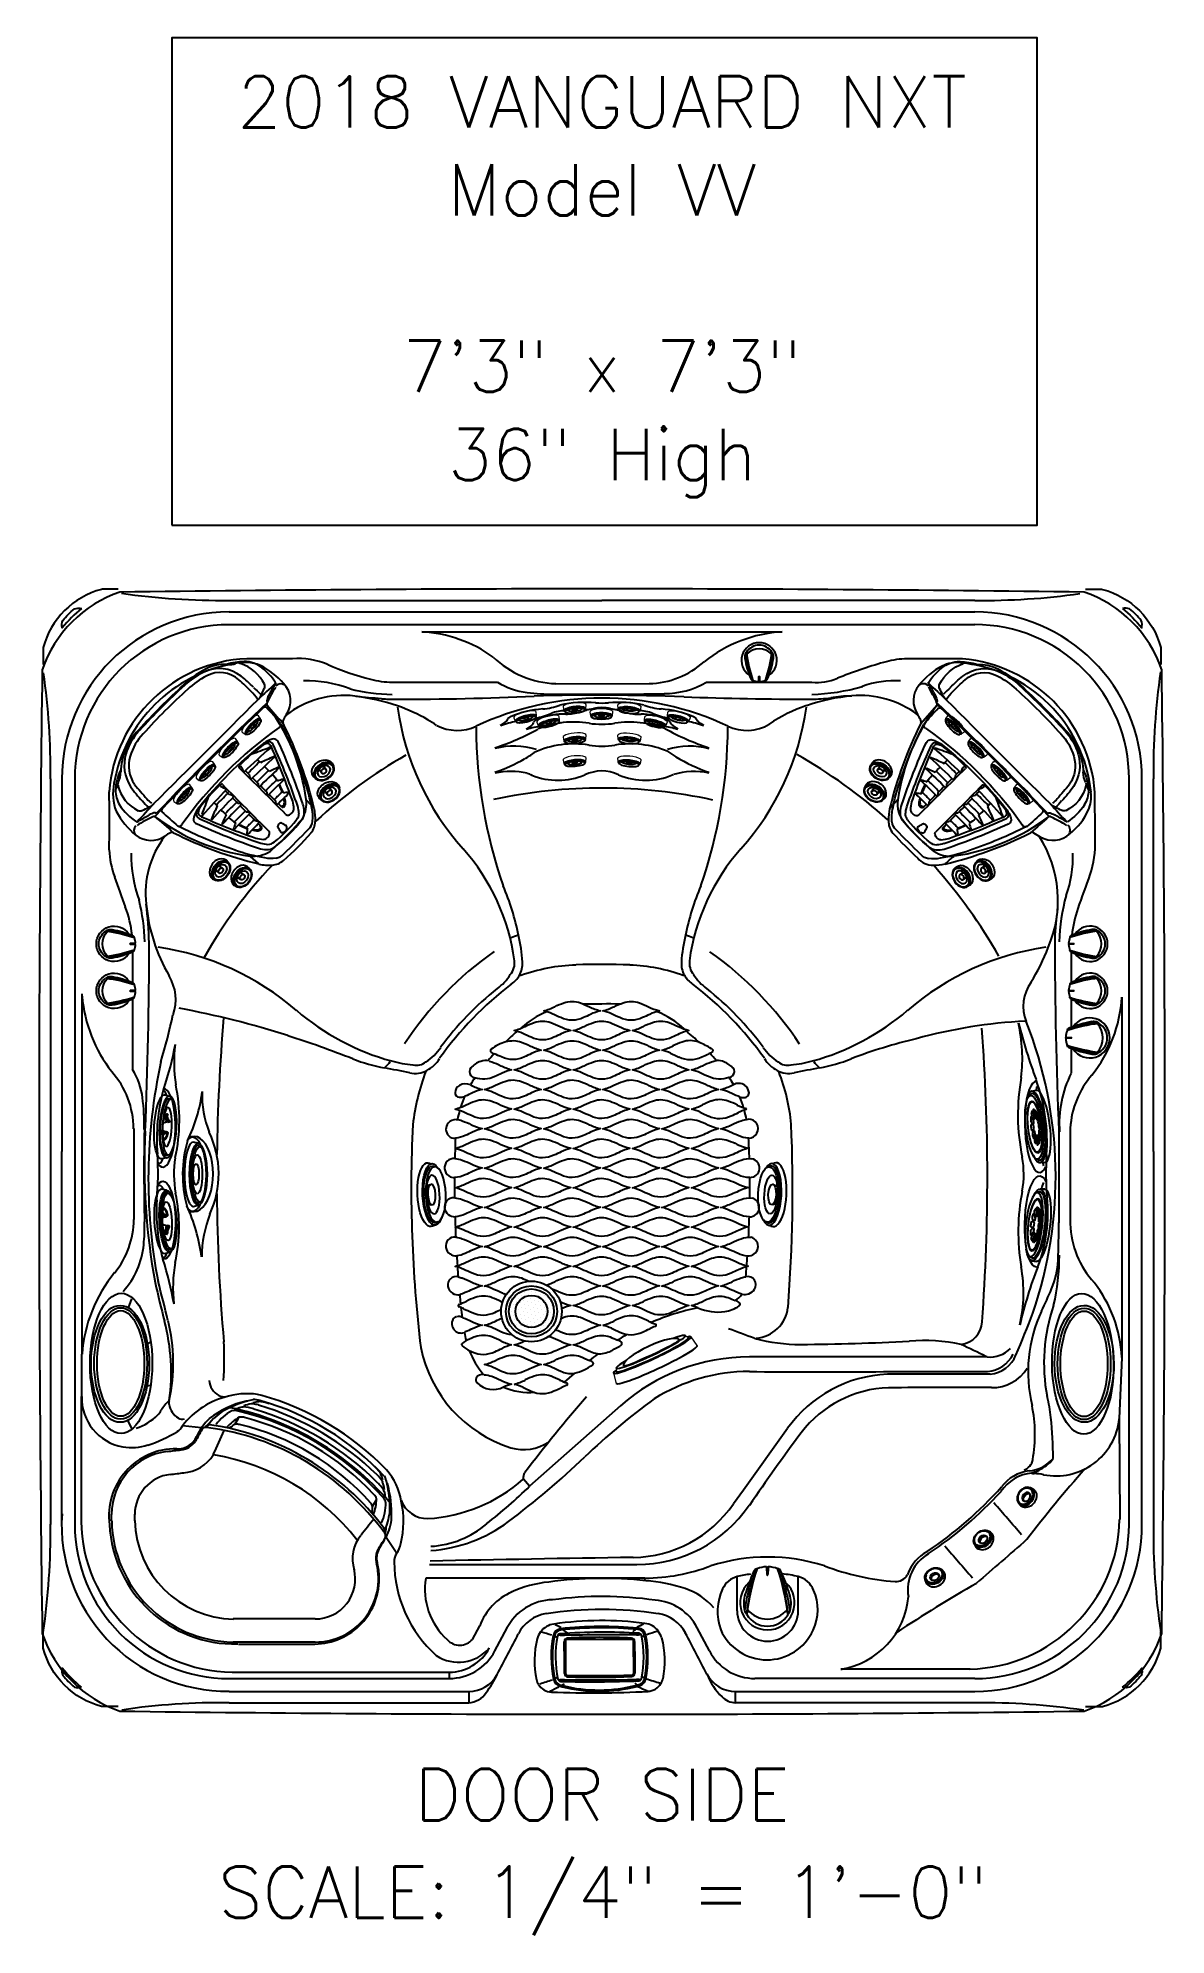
# Model space of a CAD drawing. Extents: x 524 to 612, y 487 to 635.
import ezdxf
from ezdxf.enums import TextEntityAlignment as Align

# ---------------------------------------------------------------- set-up
doc = ezdxf.new("R2010")
doc.units = 0
doc.header["$MEASUREMENT"] = 0
doc.layers.add('1', color=4, linetype='Continuous')
doc.layers.add('DIM', color=3, linetype='Continuous')
doc.styles.add('SIMPLEX', font='simplex')

msp = doc.modelspace()

# ---------------------------------------------------------------- texts
at = {"layer": 'DIM', "style": 'SIMPLEX'}
for s, p in [('2018 VANGUARD NXT', (568.27, 627.69)), ('Model VV', (568.27, 620.84)), ('7\'3" x 7\'3"', (568.27, 607.12)), ('36" High', (568.27, 600.26)), ('DOOR SIDE', (568.27, 495.98)), ('SCALE: 1/4" = 1\'-0"', (568.34, 488.39))]:
    msp.add_text(s, height=4, dxfattribs=at).set_placement(p, align=Align.CENTER)

# ---------------------------------------------------------------- blocks, each defined once
blk = doc.blocks.new('2014S124')
at = {"layer": '1', "color": 4, "linetype": 'Continuous'}
for p, q in [((-2.9, -1.15), (-2.87, -0.8)), ((2.73, -0.8), (2.76, -1.15))]:
    blk.add_line(p, q, dxfattribs=at)
for centre, radius, start, end in [((-1.42, -0.77), 0.0473, 99.1583, 182.8254), ((-1.4, -0.77), 0.0613, 182.8254, 251.7181), ((-1.36, -1.1), 0.381, 85.9054, 99.1583), ((-1.18, 0.23), 1.08, 257.2105, 266.5392), ((-1.09, -0.97), 0.419, 102.3062, 126.1753), ((-1.33, -0.64), 0.0133, 139.6388, 230.9315), ((-1.25, -0.53), 0.15, 231.9562, 254.1667), ((-1.76, -6.59), 5.88, 81.237, 85.9054), ((-1.33, -0.91), 0.0126, 97.5091, 238.9379), ((-0.99, -3.48), 2.6, 87.2798, 97.5091), ((-1.03, -0.41), 0.592, 238.9379, 260.386), ((-0.71, 1.36), 2.12, 254.1667, 266.2149), ((-0.99, 2.54), 3.4, 265.6677, 272.2875), ((-1.13, -0.96), 0.408, 78.0489, 97.9245), ((-1.05, -0.54), 0.464, 260.386, 276.1181), ((-1.46, -2.58), 2.06, 67.4984, 78.2772), ((-1.6, 4.62), 5.65, 276.1181, 279.2744), ((-0.91, -1.04), 0.0135, 106.9327, 266.1158), ((-0.89, -0.52), 0.0301, 99.1779, 221.307), ((-0.39, 0.31), 0.992, 238.0255, 256.8974), ((-0.46, -2.51), 1.55, 97.6262, 106.9327), ((-0.39, 1.31), 2.42, 257.5307, 264.7273), ((1.1, -12.87), 12.54, 97.9688, 99.1779), ((-0.89, -1.42), 0.547, 69.4938, 87.2798), ((-0.87, -0.86), 0.0917, 48.933, 85.6576), ((-0.83, -0.39), 0.361, 266.2149, 280.8655), ((-0.85, -0.79), 0.0663, 265.9235, 311.887), ((-0.83, -0.82), 0.0316, 311.887, 48.933), ((-0.8, -0.51), 0.242, 280.8655, 305.5063), ((-0.3, -0.28), 0.741, 237.7862, 241.1041), ((-0.7, -0.9), 0.0617, 279.2744, 307.8782), ((-0.68, -0.7), 0.0224, 339.9162, 58.101), ((-0.57, -1.69), 0.723, 86.8252, 97.6262), ((-0.67, -0.94), 0.00905, 307.8782, 43.5431), ((-0.63, -0.84), 0.391, 70.5026, 91.5894), ((-0.53, -0.1), 0.566, 260.7123, 287.3942), ((-0.59, -0.55), 0.552, 267.8985, 282.199), ((-0.59, -1.94), 0.974, 75.693, 86.8252), ((-0.7, -0.89), 0.462, 39.1214, 64.4362), ((-0.56, -0.7), 0.394, 282.7915, 304.9332), ((-0.36, -0.61), 0.0287, 274.4906, 41.8817), ((-0.35, -1.02), 0.0189, 320.3181, 73.0993), ((-0.29, -0.48), 0.0376, 128.332, 191.5556), ((-0.09, -0.44), 0.236, 191.5556, 220.0563), ((-0.14, -1.22), 0.231, 119.9275, 142.4102), ((-0.29, -1.09), 0.028, 160.74, 281.4572), ((-0.23, -0.55), 0.134, 93.7713, 128.332), ((-0.07, 0.67), 1.8, 263.0665, 277.1772), ((-0.17, -0.48), 0.155, 227.5461, 265.0227), ((-0.14, -1.42), 0.411, 94.028, 105.1092), ((-0.07, -3), 2.59, 86.7741, 93.7713), ((-0.08, 0.32), 0.96, 263.8591, 276.4142), ((-0.07, -2.04), 1.04, 81.5337, 95.4645), ((0.03, -0.48), 0.146, 270.4556, 314.1076), ((0.07, -0.6), 0.183, 61.0631, 86.7741), ((0.06, -1.13), 0.117, 49.8828, 81.5337), ((-0.26, -0.33), 0.465, 325.8951, 339.012), ((0.03, -1.17), 0.171, 30.7364, 49.8828), ((0.14, -0.48), 0.0434, 339.012, 61.0631), ((0.16, -1.09), 0.0212, 270.8379, 30.7364), ((0.54, -0.89), 0.462, 115.5638, 140.8786), ((0.2, -0.61), 0.0287, 138.1183, 265.5094), ((0.2, -1.02), 0.0189, 106.9007, 219.6819), ((0.41, -0.7), 0.394, 235.0668, 257.2085), ((0.43, -1.94), 0.974, 93.1748, 104.307), ((0.37, -0.1), 0.566, 252.6058, 279.2877), ((0.44, -0.55), 0.552, 257.801, 272.1015), ((0.47, -0.84), 0.391, 88.4106, 109.4974), ((0.42, -1.69), 0.723, 82.3738, 93.1748), ((0.24, 0.31), 0.992, 283.1026, 301.9745), ((0.24, 1.31), 2.42, 275.2727, 282.4693), ((-1.26, -12.87), 12.54, 80.8221, 82.0312), ((0.53, -0.7), 0.0224, 121.899, 200.0838), ((0.65, -0.51), 0.242, 234.4937, 259.1345), ((0.15, -0.28), 0.741, 298.8959, 302.2138), ((0.51, -0.94), 0.00905, 136.4569, 232.1218), ((0.55, -0.9), 0.0617, 232.1218, 260.7256), ((1.31, -2.58), 2.06, 101.7228, 112.5016), ((0.31, -2.51), 1.55, 73.0673, 82.3738), ((1.45, 4.62), 5.65, 260.7256, 263.8819), ((0.74, -1.42), 0.547, 92.7202, 110.5062), ((0.67, -0.39), 0.361, 259.1345, 273.7851), ((0.67, -0.82), 0.0316, 131.067, 228.113), ((0.71, -0.86), 0.0917, 94.3424, 131.067), ((0.7, -0.79), 0.0663, 228.113, 274.0765), ((0.56, 1.36), 2.12, 273.7851, 285.8333), ((1.6, -6.59), 5.88, 94.0946, 98.763), ((0.84, 2.54), 3.4, 267.7125, 274.3323), ((0.83, -3.48), 2.6, 82.4909, 92.7202), ((0.74, -0.52), 0.0301, 318.693, 80.8221), ((0.76, -1.04), 0.0135, 273.8842, 73.0673), ((0.9, -0.54), 0.464, 263.8819, 279.614), ((0.97, -0.96), 0.408, 82.0755, 101.9511), ((0.87, -0.41), 0.592, 279.614, 301.0621), ((0.94, -0.97), 0.419, 53.8247, 77.6938), ((1.03, 0.23), 1.08, 273.4608, 282.7895), ((1.09, -0.53), 0.15, 285.8333, 308.0438), ((1.17, -0.91), 0.0126, 301.0621, 82.4909), ((1.21, -1.1), 0.381, 80.8417, 94.0946), ((1.18, -0.64), 0.0133, 309.0685, 40.3612), ((1.26, -0.77), 0.0473, 357.1746, 80.8417), ((1.25, -0.77), 0.0613, 288.2819, 357.1746)]:
    blk.add_arc(centre, radius, start, end, dxfattribs=at)
at = {"layer": '1', "color": 3, "linetype": 'Continuous'}
for centre, major_axis, ratio in [((-0.08, -0.65), (-2.5, 0.01), 0.259148), ((-0.07, -0.7), (-2.03, 0), 0.25727)]:
    blk.add_ellipse(centre, major_axis=major_axis, ratio=ratio, dxfattribs=at)
at = {"layer": '1', "color": 4, "linetype": 'Continuous'}
for centre, major_axis, ratio, start_param, end_param in [((-0.07, -0.8), (-2.8, 0), 0.271239, 5.590718, 10.215837), ((-0.07, -1.15), (-2.83, 0), 0.260205, 6.236712, 9.470532)]:
    blk.add_ellipse(centre, major_axis=major_axis, ratio=ratio, start_param=start_param, end_param=end_param, dxfattribs=at)
at = {"layer": '1', "color": 3, "linetype": 'Continuous'}
blk.add_ellipse((-0.07, -0.8), major_axis=(-2.61, 0.01), ratio=0.257336, start_param=5.994174, end_param=9.732946, dxfattribs=at)
at = {"layer": '1', "color": 4, "linetype": 'Continuous'}
blk.add_ellipse((-0.07, -0.7), major_axis=(-1.97, 0), ratio=0.258128, dxfattribs=at)
blk = doc.blocks.new('2014DJ4')
at = {"layer": '1', "color": 4, "linetype": 'Continuous'}
for p, q in [((-2.41, 1.06), (-2.5, 0.68)), ((2.5, 0.68), (2.41, 1.06))]:
    blk.add_line(p, q, dxfattribs=at)
at = {"layer": '1', "color": 3, "linetype": 'Continuous', "lineweight": 15}
for p, q in [((-2.14, 1.25), (-2.21, 1.11)), ((2.22, 1.09), (2.14, 1.25))]:
    blk.add_line(p, q, dxfattribs=at)
at = {"layer": '1', "color": 4, "linetype": 'Continuous'}
for centre, radius, start, end in [((-1.01, 0.49), 0.397, 21.9, 51.6356), ((1.02, 0.47), 0.416, 129.0073, 157.3358)]:
    blk.add_arc(centre, radius, start, end, dxfattribs=at)
for centre, major_axis, ratio in [((0, 1.06), (-2.41, 0), 0.275784), ((0, 0.89), (-0.812, 0), 0.276352)]:
    blk.add_ellipse(centre, major_axis=major_axis, ratio=ratio, dxfattribs=at)
at = {"layer": '1', "color": 3, "linetype": 'Continuous'}
for centre, major_axis, ratio in [((0, 1.19), (-2.16, 0), 0.260629), ((0, 0.99), (1.51, 0), 0.258819)]:
    blk.add_ellipse(centre, major_axis=major_axis, ratio=ratio, dxfattribs=at)
at = {"layer": '1', "color": 4, "linetype": 'Continuous'}
blk.add_ellipse((0, 0.68), major_axis=(-2.5, 0), ratio=0.274041, start_param=6.159415, end_param=9.548548, dxfattribs=at)
at = {"layer": '1', "color": 3, "linetype": 'Continuous'}
blk.add_ellipse((0, 1.04), major_axis=(-2.23, 0), ratio=0.252987, start_param=6.154394, end_param=9.560892, dxfattribs=at)
blk = doc.blocks.new('2014RJ4')
at = {"layer": '1', "color": 4, "linetype": 'Continuous'}
for p, q in [((-2.41, 1.06), (-2.5, 0.68)), ((-0.35, 0.93), (-0.38, 1.03)), ((-0.3, 0.67), (-0.36, 0.82)), ((0.37, 0.94), (0.28, 0.67)), ((0.38, 1.13), (0.34, 1.02)), ((0.34, 1.02), (0.37, 0.94)), ((0.89, 0.71), (0.91, 0.76)), ((0.98, 0.82), (1.02, 0.93)), ((2.5, 0.68), (2.41, 1.06))]:
    blk.add_line(p, q, dxfattribs=at)
at = {"layer": '1', "color": 4, "linetype": 'Continuous', "flags": 128}
blk.add_lwpolyline([(0.91, 0.76), (0.95, 0.79), (0.98, 0.82)], dxfattribs=at)
at = {"layer": '1', "color": 4, "linetype": 'Continuous'}
for centre, radius, start, end in [((-0.82, 0.78), 0.196, 109.7291, 196.3544), ((-0.8, 0.82), 0.104, 123.7518, 200.5903), ((-0.73, 0.85), 0.179, 200.5903, 232.9805), ((-0.2, -0.74), 1.84, 98.9519, 111.7688), ((-0.52, 0.41), 0.602, 91.2045, 123.7518), ((-0.89, 1.05), 0.408, 297.6448, 347.1762), ((-0.88, 1.07), 0.507, 309.8908, 351.4252), ((-0.53, 0.97), 0.0389, 347.1762, 91.2045), ((-0.47, 0.99), 0.0929, 24.2948, 103.2341), ((-0.59, 0.9), 0.248, 297.3263, 8.6743), ((1.26, 2.79), 2.06, 244.2244, 260.2168), ((0.41, 1.12), 0.0387, 78.927, 158.6482), ((0.83, 1.46), 0.558, 215.2902, 289.05), ((-0.13, -0.59), 1.84, 70.2427, 72.4413), ((0.76, 1.31), 0.34, 212.3313, 273.136), ((0.33, 0.78), 0.389, 58.3505, 65.3097), ((0.88, 1.53), 0.544, 229.9822, 274.3678), ((0.65, 3.4), 2.44, 273.136, 276.823), ((0.92, 0.84), 0.152, 82.2549, 90.7231), ((0.72, 0.24), 0.778, 69.6423, 73.6926), ((0.98, 0.93), 0.0405, 353.4523, 61.08)]:
    blk.add_arc(centre, radius, start, end, dxfattribs=at)
blk.add_ellipse((0, 1.06), major_axis=(-2.41, 0), ratio=0.276704, dxfattribs=at)
at = {"layer": '1', "color": 3, "linetype": 'Continuous'}
for centre, major_axis, ratio in [((0, 1.18), (-2.16, 0), 0.257713), ((0, 1), (-1.51, 0), 0.241168)]:
    blk.add_ellipse(centre, major_axis=major_axis, ratio=ratio, dxfattribs=at)
at = {"layer": '1', "color": 4, "linetype": 'Continuous'}
blk.add_ellipse((0, 0.67), major_axis=(-2.5, -0.01), ratio=0.270096, start_param=6.167649, end_param=9.544442, dxfattribs=at)
at = {"layer": '1', "color": 3, "linetype": 'Continuous'}
blk.add_ellipse((0, 1.05), major_axis=(-2.23, 0), ratio=0.254995, start_param=6.03104, end_param=9.672722, dxfattribs=at)
blk = doc.blocks.new('2014JS2')
at = {"layer": '1', "color": 4, "linetype": 'Continuous', "lineweight": 15}
for p, q in [((-2.33, 1.3), (-2.42, 0.93)), ((2.57, 0.93), (2.48, 1.3))]:
    blk.add_line(p, q, dxfattribs=at)
at = {"layer": '1', "color": 4, "linetype": 'Continuous'}
for centre, radius, start, end in [((-1.34, 0.65), 0.73, 8.2146, 30.4572), ((1.62, 0.6), 0.871, 151.5284, 170.3889)]:
    blk.add_arc(centre, radius, start, end, dxfattribs=at)
for centre, major_axis, ratio, start_param, end_param in [((0.08, 1.24), (-2.4, 0), 0.35119, 5.678823, 9.981284), ((0.08, 0.93), (-2.49, 0), 0.375367, 6.108581, 9.599382)]:
    blk.add_ellipse(centre, major_axis=major_axis, ratio=ratio, start_param=start_param, end_param=end_param, dxfattribs=at)
at = {"layer": '1', "color": 3, "linetype": 'Continuous'}
for centre, major_axis, ratio in [((0.07, 1.42), (-2.16, -0.02), 0.363798), ((0.08, 1.21), (-1.51, 0.01), 0.339788)]:
    blk.add_ellipse(centre, major_axis=major_axis, ratio=ratio, dxfattribs=at)
blk.add_ellipse((0.08, 1.27), major_axis=(-2.22, -0.01), ratio=0.35191, start_param=6.032094, end_param=9.675053, dxfattribs=at)
at = {"layer": '1', "color": 4, "linetype": 'Continuous'}
blk.add_ellipse((0.08, 1.11), major_axis=(-0.812, -0.002), ratio=0.373446, dxfattribs=at)
blk = doc.blocks.new('2014M1')
at = {"layer": '1', "color": 4, "linetype": 'Continuous', "lineweight": 15}
for p, q in [((-0.9, -0.24), (-0.86, -0.52)), ((-0.23, -0.44), (-0.23, -0.51)), ((0.23, -0.51), (0.23, -0.44)), ((0.86, -0.52), (0.9, -0.24))]:
    blk.add_line(p, q, dxfattribs=at)
at = {"layer": '1', "color": 3, "linetype": 'Continuous'}
for centre, radius, start, end in [((-0.37, -1.13), 0.665, 101.3021, 119.1849), ((0, -3.01), 2.58, 77.9081, 101.3021), ((0.44, -0.98), 0.5, 58.1847, 77.9081)]:
    blk.add_arc(centre, radius, start, end, dxfattribs=at)
at = {"layer": '1', "color": 4, "linetype": 'Continuous', "lineweight": 15}
for centre, major_axis, ratio, start_param, end_param in [((0, -0.24), (-0.901, 0), 0.269705, 3.055928, 6.36885), ((0, -0.52), (-0.859, -0.005), 0.272006, 2.75067, 6.690134)]:
    blk.add_ellipse(centre, major_axis=major_axis, ratio=ratio, start_param=start_param, end_param=end_param, dxfattribs=at)
at = {"layer": '1', "color": 3, "linetype": 'Continuous'}
for centre, major_axis, ratio, start_param, end_param in [((0, -0.54), (-0.826, 0), 0.255142, 2.85021, 6.573343), ((0, -0.51), (-0.548, 0.001), 0.27151, 6.136025, 9.578986)]:
    blk.add_ellipse(centre, major_axis=major_axis, ratio=ratio, start_param=start_param, end_param=end_param, dxfattribs=at)
blk.add_ellipse((0, -0.61), major_axis=(-0.793, -0.001), ratio=0.271001, dxfattribs=at)
at = {"layer": '1', "color": 4, "linetype": 'Continuous', "lineweight": 15}
blk.add_ellipse((0, -0.51), major_axis=(-0.23, 0), ratio=0.275384, dxfattribs=at)
blk = doc.blocks.new('2014M2')
at = {"layer": '1', "color": 4, "linetype": 'Continuous'}
for p, q in [((-0.89, -0.69), (-0.85, -0.94)), ((-0.23, -0.61), (-0.23, -0.84)), ((0.23, -0.84), (0.23, -0.61)), ((0.85, -0.92), (0.9, -0.69))]:
    blk.add_line(p, q, dxfattribs=at)
for centre, major_axis, ratio, start_param, end_param in [((0, -0.68), (-0.895, -0.027), 0.760284, 3.086273, 6.256497), ((0, -0.68), (-0.895, -0.027), 0.760284, 6.522055, 6.545884), ((0, -0.61), (-0.233, 0), 0.71492, 5.29752, 6.300832), ((0, -0.61), (-0.233, 0), 0.71492, 3.123946, 4.129945), ((0, -0.68), (-0.895, -0.027), 0.760284, 2.803741, 2.836302)]:
    blk.add_ellipse(centre, major_axis=major_axis, ratio=ratio, start_param=start_param, end_param=end_param, dxfattribs=at)
for centre, major_axis, ratio in [((0, -0.86), (-0.856, 0), 0.72989), ((0, -0.84), (-0.23, 0), 0.713433)]:
    blk.add_ellipse(centre, major_axis=major_axis, ratio=ratio, dxfattribs=at)
at = {"layer": '1', "color": 3, "linetype": 'Continuous'}
for centre, major_axis, ratio in [((0, -0.87), (-0.816, 0), 0.715587), ((0, -0.9), (-0.793, 0), 0.691217), ((0, -0.85), (-0.547, 0), 0.706094)]:
    blk.add_ellipse(centre, major_axis=major_axis, ratio=ratio, dxfattribs=at)
blk = doc.blocks.new('2014L2')
at = {"layer": '1', "color": 4, "linetype": 'Continuous', "lineweight": 15}
for p, q in [((-3.44, 1.13), (-3.59, 0.32)), ((3.36, 0.32), (3.21, 1.13))]:
    blk.add_line(p, q, dxfattribs=at)
at = {"layer": '1', "color": 3, "linetype": 'Continuous', "lineweight": 15}
for p, q in [((-3.08, 1.39), (-3.2, 1.15)), ((3, 1.15), (2.84, 1.4))]:
    blk.add_line(p, q, dxfattribs=at)
at = {"layer": '1', "color": 3, "linetype": 'Continuous'}
for centre, major_axis, ratio, start_param, end_param in [((-0.12, 1.4), (-2.96, -0.01), 0.096023, 5.474081, 10.237444), ((-0.1, 1.15), (-3.1, 0), 0.087249, 6.191747, 9.53276), ((-0.11, 1.31), (-2.4, 0), 0.060609, 0, 3.117594)]:
    blk.add_ellipse(centre, major_axis=major_axis, ratio=ratio, start_param=start_param, end_param=end_param, dxfattribs=at)
at = {"layer": '1', "color": 2, "linetype": 'Continuous'}
blk.add_ellipse((-0.11, 1.31), major_axis=(-2.4, 0), ratio=0.230702, start_param=3.141593, end_param=6.283185, dxfattribs=at)
at = {"layer": '1', "color": 4, "linetype": 'Continuous'}
for centre, major_axis, ratio, start_param, end_param in [((-0.11, 1.13), (-3.33, 0), 0.091781, 5.867673, 9.84029), ((-0.11, 0.32), (-3.47, 0), 0.095239, 6.249456, 9.458508)]:
    blk.add_ellipse(centre, major_axis=major_axis, ratio=ratio, start_param=start_param, end_param=end_param, dxfattribs=at)
blk = doc.blocks.new('2014SPK')
at = {"layer": '1', "color": 4, "linetype": 'Continuous'}
blk.add_ellipse((0, 0), major_axis=(0, 4.34), ratio=0.474388, dxfattribs=at)
at = {"layer": '1', "color": 2, "linetype": 'Continuous'}
blk.add_ellipse((0, 0), major_axis=(0, 4.11), ratio=0.446028, dxfattribs=at)
blk = doc.blocks.new('2014FW')
at = {"layer": '1', "color": 4, "linetype": 'Continuous'}
for centre, radius, start, end in [((-2.45, -3.46), 8.29, 102.3312, 116.0614), ((-4.12, 3.59), 1.06, 81.0897, 95.0736), ((-4.39, 1.9), 2.76, 73.5403, 81.0897), ((-9.49, -15.87), 21.26, 43.2533, 73.9423), ((-4.46, 0.35), 3.99, 114.1145, 147.5268), ((-10.64, -17.92), 22.43, 40.6465, 77.9717), ((-7.6, 2.51), 0.181, 86.5572, 132.8326), ((-10.58, -17.8), 20.71, 36.8579, 81.7042), ((-3.51, -0.99), 4.27, 120.0296, 126.4356), ((-5.57, 2.55), 0.176, 95.3544, 117.6211), ((-5.49, 1.41), 1.32, 80.8734, 94.1755), ((-9.96, -16.73), 20, 41.7755, 76.4546), ((5.41, -1.75), 0.737, 20.4292, 36.806), ((-2.29, -3.89), 8.72, 3.8999, 15.9804), ((4.46, -3.8), 0.625, 12.0097, 38.5356), ((0.71, -3.55), 4.37, 352.2061, 358.3656), ((3.09, -3.98), 3.31, 329.1733, 353.6839), ((-0.44, -3.59), 6.87, 353.6839, 2.4534), ((5.84, -5.48), 0.18, 332.0158, 32.1351)]:
    blk.add_arc(centre, radius, start, end, dxfattribs=at)
at = {"layer": '1', "color": 3, "linetype": 'Continuous'}
for centre, radius, start, end in [((-3.59, 2.3), 2.19, 94.6366, 106.7011), ((-3.73, 3.57), 0.921, 80.9021, 92.7431), ((-4.25, 0.39), 4.14, 71.8911, 80.7178), ((-4.14, 0.49), 3.7, 117.7966, 142.9488), ((-3.67, 0.32), 3.37, 118.7933, 139.8272), ((-5.77, 3.6), 0.188, 94.77, 117.7966), ((-5.66, 2.17), 1.62, 79.8388, 94.77), ((8663.64, -5431.32), 10231.58, 147.916428, 147.91972), ((-4.6, 2), 2.12, 103.2632, 114.699), ((-10.36, -17.41), 21.75, 41.5691, 76.7456), ((-5.19, 3), 0.289, 92.7608, 110.8678), ((-5.14, 2.03), 1.26, 77.6428, 92.7608), ((-4.98, 3.62), 0.452, 89.3897, 103.2632), ((-5.19, 0.63), 3.45, 72.537, 86.4615), ((-3.79, 1.02), 3.34, 99.8097, 109.9227), ((-10.05, -16.91), 20.81, 42.9455, 75.6164), ((-4.28, 3.83), 0.483, 82.4481, 99.8097), ((-4.87, -0.66), 5.01, 77.5523, 82.4481), ((-10.59, -17.81), 22.66, 44.7482, 73.4958), ((-10.45, -17.62), 22.84, 45.8999, 73.0413), ((2.3, -3.62), 4.24, 38.4573, 46.3547), ((3.21, -3.42), 3.14, 34.3335, 44.6376), ((4.97, -1.53), 0.859, 25.178, 39.9089), ((4.09, -1.94), 1.82, 10.6455, 25.178), ((4.48, -3.39), 0.973, 19.6763, 42.9455), ((3.15, -4.2), 3.33, 33.4727, 44.8598), ((5.33, -1.97), 0.575, 20.3066, 33.9314), ((2.76, -2.83), 3.28, 8.5461, 18.8506), ((4.88, -2.96), 1.2, 21.8984, 29.6972), ((3.98, -3.08), 2.1, 3.4423, 15.662), ((21048.96, -11840.3), 24144.38, 150.641915, 150.64331), ((1.86, -3.04), 3.53, 339.2964, 359.2302), ((5.29, -3.09), 0.11, 359.2302, 15.9062), ((2.58, -3.43), 3.53, 334.593, 1.1482), ((4.96, -3.74), 1.22, 23.7359, 38.4759), ((5.75, -3.39), 0.36, 4.8166, 23.7359)]:
    blk.add_arc(centre, radius, start, end, dxfattribs=at)
blk = doc.blocks.new('2014VFL')
at = {"layer": '1', "color": 4, "linetype": 'Continuous'}
for centre, radius, start, end in [((-9.88, 2.43), 1.49, 275.0301, 326.5359), ((226.79, -127.23), 268.37, 151.0915, 151.311), ((-7.83, 2.33), 0.358, 83.3171, 150.6803), ((-10.4, -17.52), 20.37, 35.9689, 82.6258), ((-36.24, 14.5), 32.17, 334.336, 338.007), ((-10.22, -4.08), 4.93, 96.923, 180), ((-7341.14, 60374.47), 60817.04, 276.9227358, 276.9237486), ((-9.78, 2.14), 2.99, 273.722, 328.2434), ((-10.22, -4.08), 3.13, 96.923, 180), ((-7341.14, 60374.47), 60818.84, 276.9227358, 276.9237486), ((-12862.07, -4.2), 12846.92, 359.998304, 0.000565), ((-12862.07, -4.2), 12848.72, 359.998304, 0.000565), ((-5.51, -4.39), 9.64, 181.1713, 268.8288), ((-5.51, -4.39), 7.84, 181.1713, 268.8288), ((6.39, -7.53), 2.81, 140.0987, 197.9326), ((42.07, -34.58), 47.58, 140.7276, 142.6422), ((5.79, -5.77), 0.367, 329.3696, 35.9213), ((6.86, -7.49), 1.47, 152.9643, 196.161), ((-239.33, 150.65), 291.14, 327.257, 327.46), ((0.67, -9.09), 4.93, 270, 14.0485), ((0.67, -9.09), 3.13, 270, 14.0485), ((-4.11, -101654760), 101654747.78, 89.9999973044, 90.0000008985), ((-4.11, -101654760), 101654745.98, 89.9999973044, 90.0000008985)]:
    blk.add_arc(centre, radius, start, end, dxfattribs=at)
at = {"layer": '1', "color": 3, "linetype": 'Continuous'}
blk.add_arc((-10.16, -17.11), 17.9, 38.087, 80.4798, dxfattribs=at)
blk = doc.blocks.new('2014P')
at = {"layer": '1', "color": 4, "linetype": 'Continuous'}
for centre, radius, start, end in [((2.83, 1.22), 6.23, 92.5144, 105.3655), ((2.6, 5.43), 2.02, 69.0282, 91.0646), ((2.6, 0.81), 6.76, 113.7108, 134.311), ((1.06, 4.03), 3.19, 84.9302, 111.6135), ((2.38, 4.9), 2.59, 52.1126, 68.7639), ((1.2, 3.38), 4.51, 33.2247, 52.1126), ((36.33, -36.33), 56.93, 132.4853, 137.5248), ((5.75, 4.09), 1.46, 151.8247, 167.7875), ((25.56, -6.52), 23.93, 149.1399, 151.8247), ((3.66, 4.99), 1.57, 30.4778, 33.2247), ((4.99, 5.77), 0.0338, 338.714, 30.4778), ((151.7, -151.7), 214.54, 133.3644, 136.6356), ((4.37, 4.39), 0.0521, 164.0369, 210.1576), ((4.98, 4.74), 0.75, 210.1576, 218.5816), ((-2.23, -1.26), 4.81, 135.4815, 178.7997), ((-3.88, -2.65), 3.56, 152.1796, 178.5033), ((-5.4, -2.61), 2.04, 178.5284, 212.5705), ((-3.61, -1.47), 4.17, 212.5705, 238.3256), ((-3.56, -6.93), 2.75, 110.129, 120.0584), ((-4.32, -4.91), 0.592, 96.9709, 108.2792), ((-4.38, -4.38), 0.0526, 61.967, 96.9709), ((-4.85, -5.15), 0.953, 52.33, 58.9636), ((-5.77, -4.98), 0.0457, 238.3256, 289.8183), ((-11.3, 5.68), 12.05, 297.4064, 301.9082)]:
    blk.add_arc(centre, radius, start, end, dxfattribs=at)
at = {"layer": '1', "color": 3, "linetype": 'Continuous'}
for centre, radius, start, end in [((6.68, -0.75), 9.17, 116.6777, 118.5706), ((2.32, 0.79), 6.51, 116.4426, 132.5316), ((0.63, 4.19), 2.71, 51.1658, 116.4426), ((1.44, 8.61), 1.4, 265.9359, 288.6402), ((2.9, 4.29), 3.16, 105.432, 108.6402), ((2.12, 7.09), 0.256, 73.6359, 103.4076), ((3.31, 10.93), 3.76, 252.6436, 254.3033), ((1.17, 4.14), 3.35, 27.3166, 70.4429), ((-5.49, -3.42), 12.48, 45.2457, 51.1658), ((36.91, -36.91), 57.67, 132.5316, 137.4682), ((25.9, 28.24), 32.11, 225.2457, 226.6105), ((2.63, 5.46), 1.41, 315.0323, 333.4631), ((-16.14, 14.83), 22.38, 333.4631, 334.9369), ((3.75, 5.53), 0.429, 334.9369, 20.2035), ((-2.07, -1.16), 4.78, 137.4682, 162.8817), ((-3.77, -0.63), 2.99, 162.8817, 213.1781), ((-8.74, -1.18), 1.7, 332.1001, 0.6795), ((0.99, -6.81), 9.45, 150.7844, 153.2858), ((-7.01, -2.1), 0.254, 152.1001, 202.2906), ((-4.42, -1.55), 2.9, 192.854, 244.17), ((0.83, 2.6), 8.62, 214.4038, 224.084), ((-5.54, -3.71), 0.466, 252.7465, 290.3957), ((-15.48, 18), 24.34, 294.497, 295.9253), ((-2.56, -1.14), 3.59, 218.9035, 229.8014), ((-5.4, -2.74), 1.28, 295.9253, 315.689)]:
    blk.add_arc(centre, radius, start, end, dxfattribs=at)
at = {"layer": '1', "color": 2, "linetype": 'Continuous'}
for centre, radius, start, end in [((2.37, 0.91), 6.06, 116.6364, 133.665), ((0.68, 4.38), 2.21, 47.9452, 117.7904), ((-4.79, -2.25), 10.8, 42.9754, 49.9373), ((32.64, -32.64), 51.25, 132.2421, 137.758), ((400127.58, -400130.75), 565868.69, 134.9991937, 135.0003536), ((0.6, 2.48), 3.64, 34.1216, 46.4183), ((110.53, -110.01), 156.64, 132.3511, 133.0418), ((-1.99, -1.26), 4.52, 137.1289, 162.7112), ((-3.9, -0.67), 2.51, 162.6823, 214.9215), ((192.32, 165.3), 259.51, 220.1739, 220.5013), ((121.63, -121.21), 172.41, 137.005, 137.6317), ((-3.31, -1.79), 2.23, 220.5013, 233.5479)]:
    blk.add_arc(centre, radius, start, end, dxfattribs=at)
blk = doc.blocks.new('2014MF')
at = {"layer": '1', "color": 4, "linetype": 'Continuous'}
for centre, radius, start, end in [((168.9, -168.92), 238.87, 133.7012, 136.2921), ((4.23, 3.41), 0.521, 104.4304, 135.4549), ((4.14, 3.78), 0.136, 60.725, 104.4304), ((-14.31, -13.86), 25.66, 39.9884, 43.8147), ((-20.17, -10.64), 28.76, 17.847, 27.387), ((-6.64, -6.64), 14.66, 10.577, 19.1989), ((-3.74, -4.13), 0.175, 158.3834, 213.6889), ((-3.33, -4.29), 0.62, 136.2921, 158.3834), ((19.25, 20.37), 33.77, 226.7454, 229.5876), ((4.55, -4.63), 3.3, 354.0615, 11.9289), ((14.59, 29.48), 38.85, 243.6524, 250.7703), ((-2.54, -5.14), 0.221, 242.6441, 339.7517), ((-151.8, 151.82), 223.96, 314.6485, 315.3439), ((6.87, -4.88), 0.957, 311.6785, 354.0615), ((6.69, 6.84), 14.87, 250.7703, 259.9145), ((4.62, -4.8), 3.05, 259.9145, 276.8374), ((4.87, -6.88), 0.959, 276.8374, 318.314)]:
    blk.add_arc(centre, radius, start, end, dxfattribs=at)
at = {"layer": '1', "color": 3, "linetype": 'Continuous'}
for centre, radius, start, end in [((23.55, -23.55), 31.71, 125.3205, 144.7027), ((5.16, 2.53), 0.213, 287.3892, 25.3544), ((21.35, -21.36), 28.36, 127.9437, 142.0382), ((12.28, -10.52), 14.17, 126.0076, 135.4342), ((5.59, -1.14), 2.73, 113.1438, 127.9437), ((4.68, 0), 1.26, 105.6532, 127.5013), ((4.41, 0.31), 0.779, 99.4279, 126.0076), ((4.32, 0.84), 0.241, 47.6898, 99.4279), ((4.42, 0.86), 0.357, 22.9046, 102.5898), ((4.09, 0.58), 0.587, 14.9455, 47.6898), ((4.81, 0.74), 0.691, 83.641, 115.8078), ((-47.16, -21.91), 56.55, 19.0912, 23.6049), ((-37.47, -18.65), 46.57, 18.5951, 24.9636), ((4.8, 1.05), 0.387, 24.5129, 76.8434), ((-40.48, -19.6), 50.16, 18.568, 24.5129), ((2.45, -0.84), 0.374, 135.5155, 164.256), ((2.17, -0.76), 0.0749, 164.256, 226.2969), ((-505.44, -512.5), 720.72, 44.82323, 45.2319), ((10.49, -12.3), 14.17, 134.4096, 143.8362), ((0.84, -2.45), 0.374, 105.5879, 134.3283), ((0.76, -2.16), 0.0749, 43.5469, 105.5879), ((513.88, 504.05), 720.72, 224.61193, 225.0206), ((1.2, -5.63), 2.8, 142.0382, 155.2336), ((-0.85, -4.42), 0.372, 159.8127, 197.2707), ((0.27, -4.83), 1.57, 144.0887, 159.8127), ((-0.31, -4.4), 0.779, 143.8362, 170.4159), ((-0.84, -4.31), 0.241, 170.4159, 222.154), ((5.77, -3.88), 0.64, 294.4839, 323.6262), ((3.4, -4.19), 2.98, 3.469, 15.0628), ((5.95, -4), 0.421, 321.7044, 359.0877), ((5.16, -4.37), 1.61, 0.7003, 20.6541), ((6.07, -4.36), 0.703, 331.2301, 0.7003), ((6.18, -4.28), 1, 325.5092, 2.2448), ((4.98, -4.33), 2.2, 2.2448, 18.568), ((-0.7, -4.81), 0.732, 151.1899, 186.873), ((-1.04, -4.79), 0.404, 195.6537, 244.2806), ((18.93, 38.74), 48.29, 245.3481, 251.522), ((-0.88, -4.43), 0.345, 197.2707, 248.5994), ((-0.59, -4.08), 0.587, 222.154, 254.8983), ((18.61, 37.3), 46.4, 245.0028, 251.3913), ((22.05, 47.11), 56.55, 246.239, 250.7527), ((4.33, -5.87), 0.153, 6.9207, 46.0857), ((4.14, -5.89), 0.348, 334.8102, 6.9207), ((-2.06, 2.06), 11.39, 307.2243, 322.6723), ((-2.52, 2.52), 11.72, 309.0468, 320.789), ((12.58, -1.38), 8.48, 208.535, 211.3414), ((1.94, -11.57), 7.33, 58.2869, 61.5857), ((5.86, -4.34), 0.153, 223.7582, 262.9232), ((5.89, -4.15), 0.348, 262.9232, 295.0336), ((5.58, -4.09), 1.26, 320.789, 331.2301), ((4.19, -3.41), 2.98, 254.7811, 266.3748), ((4.33, -4.95), 2.23, 251.522, 267.8813), ((4.43, -4.83), 1.94, 251.0414, 267.6945), ((3.99, -5.96), 0.421, 270.7561, 308.1395), ((3.87, -5.77), 0.64, 306.2176, 335.36), ((4.28, -6.2), 0.979, 267.8813, 304.3874), ((4.34, -5.98), 0.793, 270.9413, 310.8528)]:
    blk.add_arc(centre, radius, start, end, dxfattribs=at)
at = {"layer": '1', "color": 2, "linetype": 'Continuous'}
for centre, radius, start, end in [((36.48, -36.26), 48.87, 130.7637, 134.0646), ((32.92, -31.53), 42.21, 131.6463, 135.0499), ((-72.76, 210.14), 223.16, 289.8728, 290.2389), ((17.79, -30.06), 32.79, 113.3826, 115.297), ((4.5, 0.62), 0.152, 64.3436, 115.4824), ((4.82, -0.06), 0.0984, 56.1669, 113.3826), ((-4.98, -4.49), 8.18, 24.0861, 27.9617), ((7.79, 3.96), 7.21, 224.0784, 227.2647), ((-260.41, 262.33), 372.49, 314.9638, 315.154), ((4.05, -1.08), 1.19, 192.5326, 212.0678), ((133.18, -130.63), 182.71, 134.8326, 135.2131), ((0.38, -3.47), 4.57, 41.8816, 46.1558), ((54.59, -53.91), 72.5, 132.9284, 134.6307), ((-5.04, -10.07), 13.07, 43.3149, 45.7348), ((23.28, -39.81), 43.04, 114.9402, 115.9221), ((2.11, -3.74), 3.54, 32.3499, 42.874), ((5.16, -0.85), 0.0613, 20.4819, 114.9402), ((36.17, -36.57), 48.87, 135.7793, 139.0801), ((-261.61, 261.13), 372.49, 314.6898, 314.88), ((4.51, 4.98), 8.18, 241.8822, 245.7577), ((-3.97, -7.77), 7.21, 42.5791, 45.7654), ((1.08, -4.05), 1.19, 57.776, 77.3112), ((10.17, 5.15), 9.73, 223.9252, 227.3653), ((4.17, -2.01), 0.59, 180.5605, 210.7325), ((-119.12, -125.23), 173.89, 44.8042, 45.0326), ((-2845.77, 2845.73), 4029.29, 315.01633, 315.03245), ((4.73, -2.72), 0.471, 176.6411, 211.9796), ((39.74, -38.24), 49.97, 133.0944, 135.0996), ((10.73, 2.92), 8.55, 222.6337, 227.4053), ((90.57, -88.63), 120.96, 134.7275, 135.1162), ((-59.54, 63.82), 93.44, 313.7276, 314.5459), ((8.03, -9.86), 8.53, 106.887, 110.1284), ((1.08, -4.26), 4.65, 19.827, 27.49), ((1.71, -4.07), 4.06, 18.798, 29.1155), ((5.04, -3.15), 0.632, 37.0142, 47.6915), ((9.92, -35.45), 32.97, 96.9385, 97.6403), ((5.56, -1.73), 0.0395, 336.2581, 106.887), ((5.95, -2.78), 0.0593, 3.0399, 96.9385), ((-209.93, 73.34), 223.16, 339.605, 339.9711), ((30.02, -17.87), 32.79, 154.5468, 156.4612), ((31.45, -33), 42.21, 134.794, 138.1975), ((3.48, -0.38), 4.57, 223.688, 227.9622), ((10.09, 5.02), 13.07, 224.1091, 226.5289), ((53.76, -54.73), 72.5, 135.2132, 136.9154), ((130.27, -133.53), 182.71, 134.6307, 135.0113), ((-5.17, -10.15), 9.73, 42.4785, 45.9186), ((38.14, -39.84), 49.97, 134.7442, 136.7494), ((-2837.96, 2853.52), 4029.29, 314.81138, 314.8275), ((2.01, -4.17), 0.59, 59.1113, 89.2833), ((125.56, 118.78), 173.89, 224.8113, 225.0396), ((2.72, -4.73), 0.471, 57.8642, 93.2027), ((5.63, -3.33), 0.691, 184.0376, 213.2552), ((7.37, -1.49), 3.06, 223.5824, 231.5861), ((6.22, -2.64), 1.43, 222.0175, 233.5502), ((5.42, -3.72), 0.0863, 233.5502, 287.2875), ((5.37, -3.56), 0.255, 287.2875, 336.3091), ((5.49, -3.81), 0.0766, 248.312, 292.7334), ((5.41, -3.6), 0.308, 290.8359, 342.8441), ((4.5, -3.46), 1.13, 353.6099, 14.6158), ((5.41, -3.57), 0.217, 336.3091, 357.4172), ((0.71, -4.37), 5.09, 11.9564, 14.1917), ((4.54, -3.54), 1.18, 352.9053, 11.0239), ((-0.62, -4.5), 0.152, 154.3615, 205.5002), ((0.05, -4.81), 0.0984, 156.4612, 213.6769), ((39.76, -23.38), 43.04, 153.9218, 154.9036), ((0.84, -5.16), 0.0613, 154.9036, 249.3619), ((3.74, -2.11), 3.54, 226.9698, 237.4939), ((9.84, -8.05), 8.53, 159.7154, 162.9569), ((1.73, -5.56), 0.0395, 162.9569, 293.5857), ((4.07, -1.71), 4.06, 240.7283, 251.0458), ((4.26, -1.09), 4.65, 242.4185, 250.0168), ((3.14, -5.04), 0.632, 222.1523, 232.8296), ((88.39, -90.81), 120.96, 134.7276, 135.1164), ((35.43, -10.01), 32.97, 172.2035, 172.9053), ((-63.65, 59.72), 93.44, 315.2979, 316.1162), ((-2.94, -10.71), 8.55, 42.4385, 47.2101), ((4.37, -0.71), 5.09, 255.7474, 257.9827), ((3.45, -4.51), 1.13, 255.2281, 276.2339), ((3.54, -4.53), 1.18, 258.9152, 277.0338), ((3.32, -5.63), 0.691, 56.5886, 85.8063), ((3.56, -5.41), 0.217, 272.4266, 293.5347), ((2.63, -6.22), 1.43, 36.2936, 47.8263), ((1.49, -7.36), 3.06, 38.353, 46.3567), ((3.55, -5.38), 0.255, 293.5347, 342.5563), ((3.59, -5.41), 0.308, 287.095, 339.1032), ((3.71, -5.43), 0.0863, 342.5563, 36.2936), ((3.81, -5.49), 0.0766, 337.2057, 21.6271), ((2.77, -5.95), 0.0593, 172.9053, 266.804)]:
    blk.add_arc(centre, radius, start, end, dxfattribs=at)
at = {"layer": '1', "color": 3, "linetype": 'Continuous'}
for centre, major_axis, ratio, start_param, end_param in [((5.28, -5.28), (-0.149, -0.157), 0.55883, 3.141593, 6.283185), ((5.56, -5.57), (0.228, 0.231), 0.666259, 2.803821, 6.590895)]:
    blk.add_ellipse(centre, major_axis=major_axis, ratio=ratio, start_param=start_param, end_param=end_param, dxfattribs=at)
blk = doc.blocks.new('2014AV')
at = {"layer": '1', "color": 4, "linetype": 'Continuous'}
for p, q in [((-1.58, 0.53), (-1.58, 0.5)), ((0.59, 1), (0.59, 0.98)), ((-1.58, -0.53), (-1.58, -0.5)), ((0.59, -1), (0.59, -0.98))]:
    blk.add_line(p, q, dxfattribs=at)
for centre, radius, start, end in [((-0.29, 0), 1.39, 159.0842, 178.2857), ((-1.09, 0.33), 0.53, 153.9073, 159.3255), ((-1.34, 0.39), 0.29, 113.0683, 141.3707), ((1.39, -6.28), 7.5, 99.8076, 112.3308), ((-0.03, 0), 1.38, 213.7428, 146.1868), ((0.25, 0.37), 0.749, 74.9364, 99.8197), ((-0.06, 0.07), 1.14, 55.2054, 64.0447), ((0, 0), 1.16, 301.8524, 58.1476), ((-0.29, 0), 1.39, 181.7148, 200.9164), ((-1.09, -0.33), 0.53, 200.6745, 206.0927), ((-1.34, -0.39), 0.29, 218.6293, 246.9317), ((1.39, 6.28), 7.5, 247.6692, 260.1924), ((0.25, -0.37), 0.749, 260.1803, 285.0636), ((-0.06, -0.07), 1.14, 295.9553, 304.7946)]:
    blk.add_arc(centre, radius, start, end, dxfattribs=at)
at = {"layer": '1', "color": 2, "linetype": 'Continuous'}
for centre, radius, start, end in [((15.93, 321.24), 321.68, 266.8634, 266.934), ((-1.72, 0), 0.0554, 311.3619, 48.6386), ((-1.28, 0), 0.0163, 273.066, 86.934), ((16.14, -325.18), 325.63, 93.066, 93.1358)]:
    blk.add_arc(centre, radius, start, end, dxfattribs=at)
at = {"layer": '1', "color": 3, "linetype": 'Continuous'}
for centre, radius, start, end in [((1.86, -9.91), 10.98, 96.6541, 108.31), ((1.99, -10.4), 11.47, 96.9096, 108.1923), ((1.81, -8.25), 9.44, 98.3836, 110.9675), ((-0.55, 0), 1.42, 316.9149, 43.0851), ((1.99, 10.4), 11.47, 251.8075, 263.0906), ((1.86, 9.91), 10.98, 251.69, 263.3459), ((1.81, 8.25), 9.44, 249.0325, 261.6164)]:
    blk.add_arc(centre, radius, start, end, dxfattribs=at)
blk = doc.blocks.new('2014DV')
at = {"layer": '1', "color": 4, "linetype": 'Continuous'}
for p, q in [((-0.81, 2.63), (-0.83, 2.63)), ((0.81, 2.63), (0.83, 2.63))]:
    blk.add_line(p, q, dxfattribs=at)
for centre, radius, start, end in [((0, 0), 2.12, 132.4792, 47.0681), ((13.84, -4.09), 16.27, 157.3677, 163.014), ((0.32, 1.55), 1.63, 140.1433, 157.3677), ((-0.87, 2.54), 0.0857, 112.4868, 136.57), ((-2.48, 6.43), 4.13, 292.4868, 293.5777), ((0.09, 0.19), 2.61, 93.4013, 109.9959), ((0, 2.82), 0.0684, 198.3657, 341.6343), ((-0.09, 0.19), 2.61, 70.0037, 86.6001), ((0.16, 0.89), 1.88, 66.6313, 69.2027), ((0.87, 2.55), 0.0736, 39.2103, 62.7798), ((-0.32, 1.55), 1.63, 22.6323, 39.8567), ((-13.84, -4.09), 16.27, 16.986, 22.6323), ((0.7, -0.07), 2.54, 163.014, 192.8482), ((-0.7, -0.07), 2.54, 347.1518, 16.986), ((-0.27, 0.04), 1.65, 203.9862, 215.0096), ((0, 0.05), 1.88, 211.5215, 328.4785), ((0.26, 0.04), 1.65, 324.9904, 336.0138)]:
    blk.add_arc(centre, radius, start, end, dxfattribs=at)
at = {"layer": '1', "color": 3, "linetype": 'Continuous'}
for centre, radius, start, end in [((14.92, -2.72), 16.64, 161.2038, 173.7724), ((15.56, -2.87), 17.27, 161.3577, 173.5439), ((15.77, -3.5), 17.8, 161.356, 166.7532), ((2.63, 0.94), 3.92, 154.9337, 161.356), ((-18.17, 1.52), 18.16, 2.2649, 4.048), ((0.36, 2.24), 0.394, 180.7592, 192.1536), ((0, 2.16), 0.0256, 192.1536, 347.8464), ((19, 1.47), 18.98, 175.9877, 177.717), ((-0.35, 2.24), 0.38, 347.8464, 358.5818), ((-15.55, -2.87), 17.25, 6.4511, 18.6473), ((-14.92, -2.72), 16.64, 6.2276, 18.7962), ((-2.63, 0.94), 3.92, 18.644, 25.0663), ((-15.78, -3.5), 17.8, 13.2468, 18.644), ((10.63, -2.29), 12.52, 166.7532, 172.4083), ((-10.64, -2.29), 12.52, 7.5917, 13.2468), ((0, 0.71), 1.99, 218.9581, 321.3523)]:
    blk.add_arc(centre, radius, start, end, dxfattribs=at)
blk = doc.blocks.new('*X23')
at = {"color": 0}
for p, q in [((199.67, 336.49), (199.67, 336.49)), ((200.07, 336.36), (200.07, 336.36)), ((200.33, 336.63), (200.33, 336.63)), ((200.6, 336.89), (200.6, 336.89)), ((200.73, 336.49), (200.73, 336.49)), ((201, 336.76), (201, 336.76)), ((201.13, 336.36), (201.13, 336.36)), ((201.39, 336.63), (201.39, 336.63)), ((201.79, 336.49), (201.79, 336.49)), ((202.19, 336.36), (202.19, 336.36)), ((199.01, 335.3), (199.01, 335.3)), ((199.14, 334.9), (199.14, 334.9)), ((199.27, 335.57), (199.27, 335.57)), ((199.4, 336.23), (199.4, 336.23)), ((199.4, 335.17), (199.4, 335.17)), ((199.54, 335.83), (199.54, 335.83)), ((199.54, 334.77), (199.54, 334.77)), ((199.67, 335.43), (199.67, 335.43)), ((199.8, 336.1), (199.8, 336.1)), ((199.8, 335.04), (199.8, 335.04)), ((199.93, 335.7), (199.93, 335.7)), ((199.93, 334.64), (199.93, 334.64)), ((200.07, 335.3), (200.07, 335.3)), ((200.2, 335.96), (200.2, 335.96)), ((200.2, 334.9), (200.2, 334.9)), ((200.33, 335.57), (200.33, 335.57)), ((200.46, 336.23), (200.46, 336.23)), ((200.46, 335.17), (200.46, 335.17)), ((200.6, 335.83), (200.6, 335.83)), ((200.6, 334.77), (200.6, 334.77)), ((200.73, 335.43), (200.73, 335.43)), ((200.86, 336.1), (200.86, 336.1)), ((200.86, 335.04), (200.86, 335.04)), ((201, 335.7), (201, 335.7)), ((201, 334.64), (201, 334.64)), ((201.13, 335.3), (201.13, 335.3)), ((201.26, 335.96), (201.26, 335.96)), ((201.26, 334.9), (201.26, 334.9)), ((201.39, 335.57), (201.39, 335.57)), ((201.53, 336.23), (201.53, 336.23)), ((201.53, 335.17), (201.53, 335.17)), ((201.66, 335.83), (201.66, 335.83)), ((201.66, 334.77), (201.66, 334.77)), ((201.79, 335.43), (201.79, 335.43)), ((201.92, 336.1), (201.92, 336.1)), ((201.92, 335.04), (201.92, 335.04)), ((202.06, 335.7), (202.06, 335.7)), ((202.06, 334.64), (202.06, 334.64)), ((202.19, 335.3), (202.19, 335.3)), ((202.32, 335.96), (202.32, 335.96)), ((202.32, 334.9), (202.32, 334.9)), ((202.45, 335.57), (202.45, 335.57)), ((202.59, 336.23), (202.59, 336.23)), ((202.59, 335.17), (202.59, 335.17)), ((202.72, 335.83), (202.72, 335.83)), ((202.72, 334.77), (202.72, 334.77)), ((202.85, 335.43), (202.85, 335.43)), ((202.98, 335.04), (202.98, 335.04)), ((199.01, 334.24), (199.01, 334.24)), ((199.27, 334.51), (199.27, 334.51)), ((199.4, 334.11), (199.4, 334.11)), ((199.54, 333.71), (199.54, 333.71)), ((199.67, 334.37), (199.67, 334.37)), ((199.67, 333.31), (199.67, 333.31)), ((199.8, 333.98), (199.8, 333.98)), ((199.93, 333.58), (199.93, 333.58)), ((200.07, 334.24), (200.07, 334.24)), ((200.07, 333.18), (200.07, 333.18)), ((200.2, 333.84), (200.2, 333.84)), ((200.33, 334.51), (200.33, 334.51)), ((200.33, 333.45), (200.33, 333.45)), ((200.46, 334.11), (200.46, 334.11)), ((200.46, 333.05), (200.46, 333.05)), ((200.6, 333.71), (200.6, 333.71)), ((200.73, 334.37), (200.73, 334.37)), ((200.73, 333.31), (200.73, 333.31)), ((200.86, 333.98), (200.86, 333.98)), ((200.86, 332.91), (200.86, 332.91)), ((201, 333.58), (201, 333.58)), ((201.13, 334.24), (201.13, 334.24)), ((201.13, 333.18), (201.13, 333.18)), ((201.26, 333.84), (201.26, 333.84)), ((201.39, 334.51), (201.39, 334.51)), ((201.39, 333.45), (201.39, 333.45)), ((201.53, 334.11), (201.53, 334.11)), ((201.53, 333.05), (201.53, 333.05)), ((201.66, 333.71), (201.66, 333.71)), ((201.79, 334.37), (201.79, 334.37)), ((201.79, 333.31), (201.79, 333.31)), ((201.92, 333.98), (201.92, 333.98)), ((202.06, 333.58), (202.06, 333.58)), ((202.19, 334.24), (202.19, 334.24)), ((202.32, 333.84), (202.32, 333.84)), ((202.45, 334.51), (202.45, 334.51)), ((202.45, 333.45), (202.45, 333.45)), ((202.59, 334.11), (202.59, 334.11)), ((202.85, 334.37), (202.85, 334.37))]:
    blk.add_line(p, q, dxfattribs=at)
blk = doc.blocks.new('DRAIN')
at = {"layer": '1', "color": 2}
for radius in [1.75, 1.25]:
    blk.add_circle((0, 0), radius, dxfattribs=at)
at = {"layer": '1', "color": 3, "xscale": 0.8339416050646733, "yscale": 0.8339416050646733, "zscale": 0.8339416050646733}
blk.add_blockref('*X23', (-167.6, -279.29), dxfattribs=at)
blk = doc.blocks.new('2014BFB2')
at = {"layer": '1', "color": 4}
for p, q in [((-0.76, 0.92), (-0.81, 0.71)), ((0.81, 0.7), (0.76, 0.92))]:
    blk.add_line(p, q, dxfattribs=at)
for centre, major_axis, ratio, start_param, end_param in [((0, 0.67), (-0.811, 0.009), 0.83229, 5.951544, 9.787217), ((0, 0.63), (-0.368, -0.003), 0.772477, 3.384368, 6.027652)]:
    blk.add_ellipse(centre, major_axis=major_axis, ratio=ratio, start_param=start_param, end_param=end_param, dxfattribs=at)
blk.add_ellipse((0, 0.82), major_axis=(-0.771, 0.004), ratio=0.780678, dxfattribs=at)
at = {"layer": '1', "color": 3}
blk.add_ellipse((0, 0.83), major_axis=(-0.712, 0.004), ratio=0.781405, start_param=5.484796, end_param=10.248405, dxfattribs=at)
for centre, major_axis, ratio in [((0, 0.87), (-0.676, 0.004), 0.770534), ((0, 0.77), (-0.368, -0.003), 0.772477)]:
    blk.add_ellipse(centre, major_axis=major_axis, ratio=ratio, dxfattribs=at)
blk = doc.blocks.new('2014CH')
at = {"layer": '1', "color": 3, "linetype": 'Continuous'}
for p, q in [((-2.5, 0), (-2.5, 0.1)), ((2.5, 0), (2.5, 0.1)), ((-2.65, -0.15), (-2.73, -0.15)), ((2.65, -0.15), (2.73, -0.15)), ((-2.63, -2.66), (-2.72, -2.66)), ((-2.48, -2.91), (-2.48, -2.81)), ((2.52, -2.78), (2.52, -2.88)), ((2.67, -2.63), (2.75, -2.63)), ((-2.91, -3.69), (-2.89, -3.69)), ((-2.88, -3.59), (-2.89, -3.59)), ((2.83, -3.23), (2.79, -3.23)), ((2.96, -3.65), (2.94, -3.65))]:
    blk.add_line(p, q, dxfattribs=at)
at = {"layer": '1', "color": 2, "linetype": 'Continuous'}
for p, q in [((-2.65, -0.15), (-2.63, -2.66)), ((2.67, -2.63), (2.65, -0.15))]:
    blk.add_line(p, q, dxfattribs=at)
at = {"layer": '1', "color": 4, "linetype": 'Continuous'}
for centre, radius, start, end in [((1.55, -1.65), 6.61, 165.1329, 192.9779), ((-3.36, -0.34), 1.53, 142.801, 165.1329), ((-3.33, -0.37), 1.58, 98.2905, 142.801), ((0.17, -24.37), 25.83, 82.5103, 98.2794), ((4.83, -1.34), 8.25, 168.8473, 192.3569), ((-3.07, 0.23), 0.194, 94.8616, 171.7817), ((0.3, -43.24), 43.8, 86.3505, 94.4277), ((3.07, 0.28), 0.187, 8.0425, 86.3508), ((-4.77, -1.4), 8.21, 348.3442, 11.9915), ((3.33, -0.32), 1.58, 37.9836, 82.5103), ((3.36, -0.3), 1.53, 15.6883, 37.9836), ((-1.52, -1.67), 6.61, 347.8106, 15.6883), ((-3.71, -2.86), 1.22, 192.9779, 211.478), ((-3.68, -2.84), 1.26, 211.478, 267.7716), ((-0.52, 75.42), 79.58, 267.6919, 273.0951), ((-3.02, -3.05), 0.209, 194.2198, 266.1247), ((-0.57, 82.67), 85.97, 268.3559, 272.4283), ((3.08, -3.03), 0.185, 266.2048, 352.2931), ((3.71, -2.79), 1.25, 273.0155, 328.8043), ((3.74, -2.81), 1.22, 328.8043, 347.8106)]:
    blk.add_arc(centre, radius, start, end, dxfattribs=at)
at = {"layer": '1', "color": 3, "linetype": 'Continuous'}
for centre, radius, start, end in [((-76.91, -239.88), 251.11, 73.0521, 73.2442), ((4.49, -1.33), 8.25, 168.6926, 192.4247), ((4.49, -1.33), 8.15, 168.6926, 192.4247), ((-2.93, 0.15), 0.683, 100.6907, 168.6926), ((-2.93, 0.15), 0.583, 100.6907, 168.6926), ((-2.1, 2.83), 2.92, 241.8068, 245.7005), ((-52.76, -97.22), 110.03, 63.1047, 63.3744), ((-2.89, 3.31), 2.98, 264.6784, 273.3213), ((0.21, -29.2), 30.2, 84.7057, 96.2107), ((0.21, -29.2), 30.1, 84.7057, 96.2107), ((-1.59, 2.24), 1.95, 230.7307, 242.3219), ((-2.49, -0.14), 0.24, 92.2843, 181.9649), ((2.06, -300.03), 300.39, 89.8451, 90.9092), ((-0.01, -54.9), 55.06, 87.3872, 92.5986), ((2.49, -0.15), 0.241, 358.4147, 87.3872), ((1.58, 2.16), 1.85, 302.8613, 311.5986), ((2.93, 1.65), 1.29, 267.4329, 279.5216), ((54.21, -96.73), 110.31, 117.406, 117.7187), ((2.94, 0.21), 0.569, 11.2784, 84.9825), ((2.94, 0.21), 0.669, 11.2784, 84.9825), ((2.17, 2.62), 2.66, 295.4883, 299.6154), ((-5.09, -1.4), 8.76, 349.1911, 11.2784), ((-5.09, -1.4), 8.86, 349.1911, 11.2784), ((80.95, -241.23), 253.65, 107.5496, 107.7365), ((-1046.66, -7.91), 1043.95, 0.28777, 0.42564), ((1056.57, 6.59), 1053.86, 180.36668, 180.50156), ((-2.47, -2.67), 0.243, 178.7485, 268.0405), ((-0.3, 55), 57.95, 267.8436, 272.793), ((2.51, -2.64), 0.241, 272.5961, 2.4535), ((2.4, -4.64), 1.95, 56.0866, 61.0999), ((-109, 318.17), 338.13, 287.9768, 288.151), ((-46.37, 90.35), 103.5, 294.2453, 294.6806), ((-2.86, -2.95), 0.725, 192.4247, 254.4724), ((-2.86, -2.95), 0.625, 192.4247, 254.4724), ((-2.36, -4.66), 1.93, 119.4683, 124.9372), ((-2.86, -6.13), 2.98, 87.2943, 95.9372), ((-2.03, 0.05), 3.84, 254.4724, 256.8742), ((-2.03, 0.05), 3.74, 254.4724, 256.8742), ((-0.06, 7.77), 11.81, 256.0562, 284.6497), ((-0.06, 7.77), 11.71, 256.0562, 284.6497), ((-1.83, -4.57), 1.44, 129.8495, 136.3419), ((-1.17, 297.24), 300.39, 269.7064, 270.7705), ((1.87, -4.53), 1.44, 43.41, 50.4808), ((2.94, -4.41), 1.29, 81.094, 93.1827), ((2.33, -1.2), 2.43, 283.8317, 290.5382), ((2.33, -1.2), 2.53, 283.8317, 290.5382), ((72.06, 147.62), 166.31, 245.4577, 245.7422), ((2.91, -2.93), 0.608, 295.3872, 349.1911), ((2.91, -2.93), 0.708, 295.3872, 349.1911), ((105.79, 323.77), 342.43, 252.641, 252.836)]:
    blk.add_arc(centre, radius, start, end, dxfattribs=at)
at = {"layer": '1', "color": 2, "linetype": 'Continuous'}
for centre, radius, start, end in [((-0.07, -957.73), 957.73, 89.84599, 90.14542), ((-2.5, -0.15), 0.15, 90.2644, 180.3948), ((2.5, -0.15), 0.15, 0.3947, 89.7239), ((-2.48, -2.66), 0.15, 180.3945, 270.4419), ((-37.41, 6738.68), 6741.59, 270.29682, 270.339348), ((2.52, -2.63), 0.15, 270.6091, 0.3947)]:
    blk.add_arc(centre, radius, start, end, dxfattribs=at)
blk = doc.blocks.new('2018 VANGUARD NXT')
at = {"layer": '1', "color": 3, "linetype": 'Continuous'}
for p, q in [((14.45, 86.42), (43.45, 86.42)), ((72.45, 86.42), (43.45, 86.42)), ((14.45, 85.53), (43.45, 85.53)), ((72.45, 84.53), (14.45, 84.53)), ((43.45, 85.53), (72.45, 85.53)), ((27.14, 80.05), (35.32, 80.05)), ((39.87, 79.94), (47.12, 79.95)), ((51.59, 80.05), (54.82, 80.05)), ((54.82, 80.05), (56.51, 80.05)), ((56.51, 80.05), (59.77, 80.05)), ((68.26, 76.85), (69.51, 78.26)), ((0.57, 72.53), (0.57, 43.53)), ((1.45, 72.53), (1.45, 43.53)), ((2.45, 72.53), (2.45, 43.53)), ((84.45, 43.53), (84.45, 72.53)), ((85.45, 43.53), (85.45, 72.53)), ((86.34, 43.53), (86.34, 72.53)), ((6.94, 59.05), (6.94, 56.7)), ((79.97, 56.7), (79.97, 59.05)), ((6.94, 55.39), (6.94, 49.92)), ((79.97, 54.94), (79.97, 55.39)), ((79.97, 53.21), (79.97, 54.94)), ((79.97, 49.67), (79.97, 51.56)), ((7.04, 45.32), (7.04, 41.78)), ((0.57, 43.53), (0.57, 14.53)), ((1.45, 14.53), (1.45, 43.53)), ((2.45, 43.53), (2.45, 14.53)), ((84.45, 14.53), (84.45, 43.53)), ((85.45, 14.53), (85.45, 43.53)), ((86.34, 43.53), (86.34, 14.53)), ((7.04, 41.78), (7.04, 38.25)), ((6.64, 31.37), (6.9, 32.08)), ((8.11, 28.54), (8.37, 28.72)), ((3.74, 27.75), (3.65, 27.76)), ((73.4, 27.56), (54.92, 27.56)), ((8.07, 25.31), (8.34, 25.36)), ((9.96, 25.87), (10.04, 25.88)), ((2.95, 24.47), (2.95, 24.48)), ((3.9, 24.54), (4.05, 24.59)), ((44.89, 23.76), (37.82, 17.5)), ((6.55, 22.62), (6.89, 21.97)), ((12.31, 22.05), (10.82, 22.19)), ((11.92, 21.37), (11.92, 21.38)), ((57.89, 22), (54.45, 17.19)), ((54.45, 17.19), (53.69, 16.12)), ((26.56, 13.34), (26.56, 13.34)), ((26.56, 13.34), (26.56, 13.34)), ((26.66, 13.53), (27.49, 12.28)), ((26.39, 13.14), (26.39, 13.14)), ((46.79, 10.35), (29.75, 10.35)), ((46.79, 10.15), (46.79, 10.35)), ((67.3, 9.12), (67.3, 9.12)), ((35.12, 4.68), (36.07, 6.48)), ((51.81, 4.68), (50.87, 6.48)), ((15.19, 5.22), (21.13, 5.22)), ((31.58, 3.03), (31.58, 2.53)), ((14.45, 2.53), (31.58, 2.53)), ((14.45, 1.53), (33.09, 1.53)), ((33.09, 1.53), (33.09, 0.65)), ((53.84, 1.53), (72.45, 1.53)), ((53.84, 0.65), (53.84, 1.53)), ((72.45, 2.53), (55.35, 2.53)), ((14.45, 0.65), (33.09, 0.65)), ((72.45, 0.65), (53.84, 0.65))]:
    blk.add_line(p, q, dxfattribs=at)
at = {"layer": '1', "color": 2, "linetype": 'Continuous'}
for p, q in [((29.44, 83.97), (57.47, 83.97)), ((20.48, 70.89), (21.06, 70.24)), ((16.75, 65.94), (16.11, 66.5)), ((3.02, 27.77), (3.02, 55.8)), ((83.89, 55.55), (83.89, 27.52)), ((82.1, 53.52), (82.1, 53.5)), ((82.1, 51.24), (82.1, 51.26)), ((78.98, 45.07), (78.98, 38)), ((2.99, 24.48), (2.99, 27.77)), ((83.89, 27.52), (83.69, 22.77)), ((40.55, 25.59), (41.32, 26.28)), ((2.95, 24.47), (2.95, 14.79)), ((15.81, 24.1), (15.82, 24.12)), ((83.69, 22.77), (83.73, 14.91)), ((37.82, 17.5), (37.34, 18.04)), ((26.77, 17.56), (26.8, 17.6)), ((53.96, 7.81), (53.96, 10.47)), ((58.71, 7.81), (58.71, 10.47)), ((33.39, 5.58), (33.95, 6.64)), ((14.71, 3.03), (31.58, 3.03)), ((72.08, 3.26), (62.04, 3.26))]:
    blk.add_line(p, q, dxfattribs=at)
at = {"layer": '1', "color": 4, "linetype": 'Continuous'}
for p, q in [((79.63, 52.98), (79.63, 52.95)), ((79.63, 51.79), (79.63, 51.81))]:
    blk.add_line(p, q, dxfattribs=at)
for points in [[(-0.08, 81.03, 0.006666), (-0.08, 6.04, 0.232723), (5.96, 0, 0.006667), (80.95, 0, 0.232724), (86.99, 6.04, 0.006667), (86.99, 81.03, 0.232724), (80.95, 87.07, 0.006667), (5.96, 87.07, 0.232723)], [(2.98, 85.79, 0.052002), (1.48, 84.3, -0.145561), (1.51, 84.86, -0.041549), (2.42, 85.77, -0.138511)], [(83.93, 85.79, -0.052002), (85.43, 84.3, 0.145561), (85.4, 84.86, 0.041549), (84.49, 85.77, 0.138511)], [(2.98, 1.85, -0.052002), (1.48, 3.34, 0.145561), (1.51, 2.78, 0.041549), (2.42, 1.87, 0.138511)], [(83.93, 1.85, 0.052002), (85.43, 3.34, -0.145561), (85.4, 2.78, -0.041549), (84.49, 1.87, -0.138511)]]:
    blk.add_lwpolyline(points, format="xyb", close=True, dxfattribs=at)
for points in [[(5.83, 87.29), (4.59, 87.29, 0.06455), (4.52, 87.28, 0.269989), (0, 82.75, 0.064627), (-0.01, 82.69), (-0.01, 81.44)], [(81.07, 87.29), (82.32, 87.29, -0.06455), (82.39, 87.28, -0.269989), (86.91, 82.75, -0.064627), (86.92, 82.69), (86.92, 81.44)], [(5.83, 0.35), (4.59, 0.35, -0.06455), (4.52, 0.36, -0.269989), (0, 4.89, -0.064627), (-0.01, 4.95), (-0.01, 6.2)], [(81.07, 0.35), (82.32, 0.35, 0.06455), (82.39, 0.36, 0.269989), (86.91, 4.89, 0.064627), (86.92, 4.95), (86.92, 6.2)]]:
    blk.add_lwpolyline(points, format="xyb", dxfattribs=at)
at = {"layer": '1', "color": 3, "linetype": 'Continuous'}
for points in [[(42.57, 54.21, -0.004326), (42.02, 53.96, -0.230611), (40.25, 53.96, -0.007538), (39.59, 54.25, 0.055923), (38.92, 54.48, 0.040171), (39.78, 54.81, -0.028895), (40.49, 55.11, -0.17592), (41.78, 55.1, -0.025087), (42.48, 54.8, 0.045551), (43.33, 54.49, 0.049622)], [(47.17, 54.21, -0.004326), (46.61, 53.96, -0.230611), (44.84, 53.96, -0.007538), (44.19, 54.25, 0.055923), (43.52, 54.48, 0.040171), (44.38, 54.81, -0.028895), (45.09, 55.11, -0.17592), (46.38, 55.1, -0.025087), (47.08, 54.8, 0.045551), (47.92, 54.49, 0.049622)], [(40.28, 52.69, -0.004326), (39.72, 52.43, -0.230611), (37.95, 52.43, -0.007538), (37.3, 52.72, 0.055923), (36.62, 52.95, 0.040171), (37.48, 53.28, -0.028895), (38.19, 53.58, -0.17592), (39.48, 53.58, -0.025087), (40.19, 53.27, 0.045551), (41.03, 52.96, 0.049622)], [(44.87, 52.69, -0.004326), (44.32, 52.43, -0.230611), (42.55, 52.43, -0.007538), (41.89, 52.72, 0.055923), (41.22, 52.95, 0.040171), (42.08, 53.28, -0.028895), (42.79, 53.58, -0.17592), (44.08, 53.58, -0.025087), (44.78, 53.27, 0.045551), (45.62, 52.96, 0.049622)], [(49.47, 52.69, -0.004326), (48.91, 52.43, -0.230611), (47.14, 52.43, -0.007538), (46.49, 52.72, 0.055923), (45.82, 52.95, 0.040171), (46.68, 53.28, -0.028895), (47.38, 53.58, -0.17592), (48.68, 53.58, -0.025087), (49.38, 53.27, 0.045551), (50.22, 52.96, 0.049622)], [(42.57, 51.16, -0.004326), (42.02, 50.9, -0.230611), (40.25, 50.9, -0.007538), (39.59, 51.19, 0.055923), (38.92, 51.42, 0.040171), (39.78, 51.75, -0.028895), (40.49, 52.05, -0.17592), (41.78, 52.05, -0.025087), (42.48, 51.75, 0.045551), (43.33, 51.43, 0.049622)], [(47.17, 51.16, -0.004326), (46.61, 50.9, -0.230611), (44.84, 50.9, -0.007538), (44.19, 51.19, 0.055923), (43.52, 51.42, 0.040171), (44.38, 51.75, -0.028895), (45.09, 52.05, -0.17592), (46.38, 52.05, -0.025087), (47.08, 51.75, 0.045551), (47.92, 51.43, 0.049622)], [(40.28, 49.63, -0.004326), (39.72, 49.37, -0.230611), (37.95, 49.37, -0.007538), (37.3, 49.66, 0.055923), (36.62, 49.89, 0.040171), (37.48, 50.22, -0.028895), (38.19, 50.52, -0.17592), (39.48, 50.52, -0.025087), (40.19, 50.22, 0.045551), (41.03, 49.9, 0.049622)], [(44.87, 49.63, -0.004326), (44.32, 49.37, -0.230611), (42.55, 49.37, -0.007538), (41.89, 49.66, 0.055923), (41.22, 49.89, 0.040171), (42.08, 50.22, -0.028895), (42.79, 50.52, -0.17592), (44.08, 50.52, -0.025087), (44.78, 50.22, 0.045551), (45.62, 49.9, 0.049622)], [(49.47, 49.63, -0.004326), (48.91, 49.37, -0.230611), (47.14, 49.37, -0.007538), (46.49, 49.66, 0.055923), (45.82, 49.89, 0.040171), (46.68, 50.22, -0.028895), (47.38, 50.52, -0.17592), (48.68, 50.52, -0.025087), (49.38, 50.22, 0.045551), (50.22, 49.9, 0.049622)], [(37.98, 48.1, -0.004326), (37.42, 47.85, -0.230611), (35.65, 47.84, -0.007538), (35, 48.13, 0.055923), (34.32, 48.36, 0.040171), (35.18, 48.7, -0.028895), (35.89, 49, -0.17592), (37.19, 48.99, -0.025087), (37.89, 48.69, 0.045551), (38.73, 48.37, 0.049622)], [(42.57, 48.1, -0.004326), (42.02, 47.85, -0.230611), (40.25, 47.84, -0.007538), (39.59, 48.13, 0.055923), (38.92, 48.36, 0.040171), (39.78, 48.7, -0.028895), (40.49, 49, -0.17592), (41.78, 48.99, -0.025087), (42.48, 48.69, 0.045551), (43.33, 48.37, 0.049622)], [(47.17, 48.1, -0.004326), (46.61, 47.85, -0.230611), (44.84, 47.84, -0.007538), (44.19, 48.13, 0.055923), (43.52, 48.36, 0.040171), (44.38, 48.7, -0.028895), (45.09, 49, -0.17592), (46.38, 48.99, -0.025087), (47.08, 48.69, 0.045551), (47.92, 48.37, 0.049622)], [(51.77, 48.1, -0.004326), (51.21, 47.85, -0.230611), (49.44, 47.84, -0.007538), (48.79, 48.13, 0.055923), (48.11, 48.36, 0.040171), (48.98, 48.7, -0.028895), (49.68, 49, -0.17592), (50.98, 48.99, -0.025087), (51.68, 48.69, 0.045551), (52.52, 48.37, 0.049622)], [(35.68, 46.57, -0.004326), (35.12, 46.32, -0.230611), (33.35, 46.31, -0.007538), (32.7, 46.61, 0.055923), (32.03, 46.84, 0.040171), (32.89, 47.17, -0.028895), (33.59, 47.47, -0.17592), (34.89, 47.46, -0.025087), (35.59, 47.16, 0.045551), (36.43, 46.85, 0.049622)], [(40.28, 46.57, -0.004326), (39.72, 46.32, -0.230611), (37.95, 46.31, -0.007538), (37.3, 46.61, 0.055923), (36.62, 46.84, 0.040171), (37.48, 47.17, -0.028895), (38.19, 47.47, -0.17592), (39.48, 47.46, -0.025087), (40.19, 47.16, 0.045551), (41.03, 46.85, 0.049622)], [(44.87, 46.57, -0.004326), (44.32, 46.32, -0.230611), (42.55, 46.31, -0.007538), (41.89, 46.61, 0.055923), (41.22, 46.84, 0.040171), (42.08, 47.17, -0.028895), (42.79, 47.47, -0.17592), (44.08, 47.46, -0.025087), (44.78, 47.16, 0.045551), (45.62, 46.85, 0.049622)], [(49.47, 46.57, -0.004326), (48.91, 46.32, -0.230611), (47.14, 46.31, -0.007538), (46.49, 46.61, 0.055923), (45.82, 46.84, 0.040171), (46.68, 47.17, -0.028895), (47.38, 47.47, -0.17592), (48.68, 47.46, -0.025087), (49.38, 47.16, 0.045551), (50.22, 46.85, 0.049622)], [(37.98, 45.04, -0.004326), (37.42, 44.79, -0.230611), (35.65, 44.78, -0.007538), (35, 45.08, 0.055923), (34.32, 45.31, 0.040171), (35.18, 45.64, -0.028895), (35.89, 45.94, -0.17592), (37.19, 45.93, -0.025087), (37.89, 45.63, 0.045551), (38.73, 45.32, 0.049622)], [(42.57, 45.04, -0.004326), (42.02, 44.79, -0.230611), (40.25, 44.78, -0.007538), (39.59, 45.08, 0.055923), (38.92, 45.31, 0.040171), (39.78, 45.64, -0.028895), (40.49, 45.94, -0.17592), (41.78, 45.93, -0.025087), (42.48, 45.63, 0.045551), (43.33, 45.32, 0.049622)], [(47.17, 45.04, -0.004326), (46.61, 44.79, -0.230611), (44.84, 44.78, -0.007538), (44.19, 45.08, 0.055923), (43.52, 45.31, 0.040171), (44.38, 45.64, -0.028895), (45.09, 45.94, -0.17592), (46.38, 45.93, -0.025087), (47.08, 45.63, 0.045551), (47.92, 45.32, 0.049622)], [(51.77, 45.04, -0.004326), (51.21, 44.79, -0.230611), (49.44, 44.78, -0.007538), (48.79, 45.08, 0.055923), (48.11, 45.31, 0.040171), (48.98, 45.64, -0.028895), (49.68, 45.94, -0.17592), (50.98, 45.93, -0.025087), (51.68, 45.63, 0.045551), (52.52, 45.32, 0.049622)], [(35.68, 43.51, -0.004326), (35.12, 43.26, -0.230611), (33.35, 43.25, -0.007538), (32.7, 43.55, 0.055923), (32.03, 43.78, 0.040171), (32.89, 44.11, -0.028895), (33.59, 44.41, -0.17592), (34.89, 44.4, -0.025087), (35.59, 44.1, 0.045551), (36.43, 43.79, 0.049622)], [(40.28, 43.51, -0.004326), (39.72, 43.26, -0.230611), (37.95, 43.25, -0.007538), (37.3, 43.55, 0.055923), (36.62, 43.78, 0.040171), (37.48, 44.11, -0.028895), (38.19, 44.41, -0.17592), (39.48, 44.4, -0.025087), (40.19, 44.1, 0.045551), (41.03, 43.79, 0.049622)], [(44.87, 43.51, -0.004326), (44.32, 43.26, -0.230611), (42.55, 43.25, -0.007538), (41.89, 43.55, 0.055923), (41.22, 43.78, 0.040171), (42.08, 44.11, -0.028895), (42.79, 44.41, -0.17592), (44.08, 44.4, -0.025087), (44.78, 44.1, 0.045551), (45.62, 43.79, 0.049622)], [(49.47, 43.51, -0.004326), (48.91, 43.26, -0.230611), (47.14, 43.25, -0.007538), (46.49, 43.55, 0.055923), (45.82, 43.78, 0.040171), (46.68, 44.11, -0.028895), (47.38, 44.41, -0.17592), (48.68, 44.4, -0.025087), (49.38, 44.1, 0.045551), (50.22, 43.79, 0.049622)], [(54.07, 43.51, -0.004326), (53.51, 43.26, -0.230611), (51.74, 43.25, -0.007538), (51.09, 43.55, 0.055923), (50.41, 43.78, 0.040171), (51.27, 44.11, -0.028895), (51.98, 44.41, -0.17592), (53.27, 44.4, -0.025087), (53.98, 44.1, 0.045551), (54.82, 43.79, 0.049622)], [(37.98, 41.98, -0.004326), (37.42, 41.73, -0.230611), (35.65, 41.72, -0.007538), (35, 42.02, 0.055923), (34.32, 42.25, 0.040171), (35.18, 42.58, -0.028895), (35.89, 42.88, -0.17592), (37.19, 42.87, -0.025087), (37.89, 42.57, 0.045551), (38.73, 42.26, 0.049622)], [(42.57, 41.98, -0.004326), (42.02, 41.73, -0.230611), (40.25, 41.72, -0.007538), (39.59, 42.02, 0.055923), (38.92, 42.25, 0.040171), (39.78, 42.58, -0.028895), (40.49, 42.88, -0.17592), (41.78, 42.87, -0.025087), (42.48, 42.57, 0.045551), (43.33, 42.26, 0.049622)], [(47.17, 41.98, -0.004326), (46.61, 41.73, -0.230611), (44.84, 41.72, -0.007538), (44.19, 42.02, 0.055923), (43.52, 42.25, 0.040171), (44.38, 42.58, -0.028895), (45.09, 42.88, -0.17592), (46.38, 42.87, -0.025087), (47.08, 42.57, 0.045551), (47.92, 42.26, 0.049622)], [(51.77, 41.98, -0.004326), (51.21, 41.73, -0.230611), (49.44, 41.72, -0.007538), (48.79, 42.02, 0.055923), (48.11, 42.25, 0.040171), (48.98, 42.58, -0.028895), (49.68, 42.88, -0.17592), (50.98, 42.87, -0.025087), (51.68, 42.57, 0.045551), (52.52, 42.26, 0.049622)], [(35.68, 40.45, -0.004326), (35.12, 40.2, -0.230611), (33.35, 40.19, -0.007538), (32.7, 40.49, 0.055923), (32.03, 40.72, 0.040171), (32.89, 41.05, -0.028895), (33.59, 41.35, -0.17592), (34.89, 41.34, -0.025087), (35.59, 41.04, 0.045551), (36.43, 40.73, 0.049622)], [(40.28, 40.45, -0.004326), (39.72, 40.2, -0.230611), (37.95, 40.19, -0.007538), (37.3, 40.49, 0.055923), (36.62, 40.72, 0.040171), (37.48, 41.05, -0.028895), (38.19, 41.35, -0.17592), (39.48, 41.34, -0.025087), (40.19, 41.04, 0.045551), (41.03, 40.73, 0.049622)], [(44.87, 40.45, -0.004326), (44.32, 40.2, -0.230611), (42.55, 40.19, -0.007538), (41.89, 40.49, 0.055923), (41.22, 40.72, 0.040171), (42.08, 41.05, -0.028895), (42.79, 41.35, -0.17592), (44.08, 41.34, -0.025087), (44.78, 41.04, 0.045551), (45.62, 40.73, 0.049622)], [(49.47, 40.45, -0.004326), (48.91, 40.2, -0.230611), (47.14, 40.19, -0.007538), (46.49, 40.49, 0.055923), (45.82, 40.72, 0.040171), (46.68, 41.05, -0.028895), (47.38, 41.35, -0.17592), (48.68, 41.34, -0.025087), (49.38, 41.04, 0.045551), (50.22, 40.73, 0.049622)], [(54.07, 40.45, -0.004326), (53.51, 40.2, -0.230611), (51.74, 40.19, -0.007538), (51.09, 40.49, 0.055923), (50.41, 40.72, 0.040171), (51.27, 41.05, -0.028895), (51.98, 41.35, -0.17592), (53.27, 41.34, -0.025087), (53.98, 41.04, 0.045551), (54.82, 40.73, 0.049622)], [(37.98, 38.92, -0.004326), (37.42, 38.67, -0.230611), (35.65, 38.67, -0.007538), (35, 38.96, 0.055923), (34.32, 39.19, 0.040171), (35.18, 39.52, -0.028895), (35.89, 39.82, -0.17592), (37.19, 39.81, -0.025087), (37.89, 39.51, 0.045551), (38.73, 39.2, 0.049622)], [(42.57, 38.92, -0.004326), (42.02, 38.67, -0.230611), (40.25, 38.67, -0.007538), (39.59, 38.96, 0.055923), (38.92, 39.19, 0.040171), (39.78, 39.52, -0.028895), (40.49, 39.82, -0.17592), (41.78, 39.81, -0.025087), (42.48, 39.51, 0.045551), (43.33, 39.2, 0.049622)], [(47.17, 38.92, -0.004326), (46.61, 38.67, -0.230611), (44.84, 38.67, -0.007538), (44.19, 38.96, 0.055923), (43.52, 39.19, 0.040171), (44.38, 39.52, -0.028895), (45.09, 39.82, -0.17592), (46.38, 39.81, -0.025087), (47.08, 39.51, 0.045551), (47.92, 39.2, 0.049622)], [(51.77, 38.92, -0.004326), (51.21, 38.67, -0.230611), (49.44, 38.67, -0.007538), (48.79, 38.96, 0.055923), (48.11, 39.19, 0.040171), (48.98, 39.52, -0.028895), (49.68, 39.82, -0.17592), (50.98, 39.81, -0.025087), (51.68, 39.51, 0.045551), (52.52, 39.2, 0.049622)], [(35.68, 37.4, -0.004326), (35.12, 37.14, -0.230611), (33.35, 37.14, -0.007538), (32.7, 37.43, 0.055923), (32.03, 37.66, 0.040171), (32.89, 37.99, -0.028895), (33.59, 38.29, -0.17592), (34.89, 38.29, -0.025087), (35.59, 37.98, 0.045551), (36.43, 37.67, 0.049622)], [(40.28, 37.4, -0.004326), (39.72, 37.14, -0.230611), (37.95, 37.14, -0.007538), (37.3, 37.43, 0.055923), (36.62, 37.66, 0.040171), (37.48, 37.99, -0.028895), (38.19, 38.29, -0.17592), (39.48, 38.29, -0.025087), (40.19, 37.98, 0.045551), (41.03, 37.67, 0.049622)], [(44.87, 37.4, -0.004326), (44.32, 37.14, -0.230611), (42.55, 37.14, -0.007538), (41.89, 37.43, 0.055923), (41.22, 37.66, 0.040171), (42.08, 37.99, -0.028895), (42.79, 38.29, -0.17592), (44.08, 38.29, -0.025087), (44.78, 37.98, 0.045551), (45.62, 37.67, 0.049622)], [(49.47, 37.4, -0.004326), (48.91, 37.14, -0.230611), (47.14, 37.14, -0.007538), (46.49, 37.43, 0.055923), (45.82, 37.66, 0.040171), (46.68, 37.99, -0.028895), (47.38, 38.29, -0.17592), (48.68, 38.29, -0.025087), (49.38, 37.98, 0.045551), (50.22, 37.67, 0.049622)], [(54.07, 37.4, -0.004326), (53.51, 37.14, -0.230611), (51.74, 37.14, -0.007538), (51.09, 37.43, 0.055923), (50.41, 37.66, 0.040171), (51.27, 37.99, -0.028895), (51.98, 38.29, -0.17592), (53.27, 38.29, -0.025087), (53.98, 37.98, 0.045551), (54.82, 37.67, 0.049622)], [(37.98, 35.87, -0.004326), (37.42, 35.61, -0.230611), (35.65, 35.61, -0.007538), (35, 35.9, 0.055923), (34.32, 36.13, 0.040171), (35.18, 36.46, -0.028895), (35.89, 36.76, -0.17592), (37.19, 36.76, -0.025087), (37.89, 36.46, 0.045551), (38.73, 36.14, 0.049622)], [(42.57, 35.87, -0.004326), (42.02, 35.61, -0.230611), (40.25, 35.61, -0.007538), (39.59, 35.9, 0.055923), (38.92, 36.13, 0.040171), (39.78, 36.46, -0.028895), (40.49, 36.76, -0.17592), (41.78, 36.76, -0.025087), (42.48, 36.46, 0.045551), (43.33, 36.14, 0.049622)], [(47.17, 35.87, -0.004326), (46.61, 35.61, -0.230611), (44.84, 35.61, -0.007538), (44.19, 35.9, 0.055923), (43.52, 36.13, 0.040171), (44.38, 36.46, -0.028895), (45.09, 36.76, -0.17592), (46.38, 36.76, -0.025087), (47.08, 36.46, 0.045551), (47.92, 36.14, 0.049622)], [(51.77, 35.87, -0.004326), (51.21, 35.61, -0.230611), (49.44, 35.61, -0.007538), (48.79, 35.9, 0.055923), (48.11, 36.13, 0.040171), (48.98, 36.46, -0.028895), (49.68, 36.76, -0.17592), (50.98, 36.76, -0.025087), (51.68, 36.46, 0.045551), (52.52, 36.14, 0.049622)], [(35.68, 34.34, -0.004326), (35.12, 34.08, -0.230611), (33.35, 34.08, -0.007538), (32.7, 34.37, 0.055923), (32.03, 34.6, 0.040171), (32.89, 34.93, -0.028895), (33.59, 35.23, -0.17592), (34.89, 35.23, -0.025087), (35.59, 34.93, 0.045551), (36.43, 34.61, 0.049622)], [(40.28, 34.34, -0.004326), (39.72, 34.08, -0.230611), (37.95, 34.08, -0.007538), (37.3, 34.37, 0.055923), (36.62, 34.6, 0.040171), (37.48, 34.93, -0.028895), (38.19, 35.23, -0.17592), (39.48, 35.23, -0.025087), (40.19, 34.93, 0.045551), (41.03, 34.61, 0.049622)], [(44.87, 34.34, -0.004326), (44.32, 34.08, -0.230611), (42.55, 34.08, -0.007538), (41.89, 34.37, 0.055923), (41.22, 34.6, 0.040171), (42.08, 34.93, -0.028895), (42.79, 35.23, -0.17592), (44.08, 35.23, -0.025087), (44.78, 34.93, 0.045551), (45.62, 34.61, 0.049622)], [(49.47, 34.34, -0.004326), (48.91, 34.08, -0.230611), (47.14, 34.08, -0.007538), (46.49, 34.37, 0.055923), (45.82, 34.6, 0.040171), (46.68, 34.93, -0.028895), (47.38, 35.23, -0.17592), (48.68, 35.23, -0.025087), (49.38, 34.93, 0.045551), (50.22, 34.61, 0.049622)], [(54.07, 34.34, -0.004326), (53.51, 34.08, -0.230611), (51.74, 34.08, -0.007538), (51.09, 34.37, 0.055923), (50.41, 34.6, 0.040171), (51.27, 34.93, -0.028895), (51.98, 35.23, -0.17592), (53.27, 35.23, -0.025087), (53.98, 34.93, 0.045551), (54.82, 34.61, 0.049622)], [(47.17, 32.81, -0.004326), (46.61, 32.56, -0.230611), (44.84, 32.55, -0.007538), (44.19, 32.84, 0.055923), (43.52, 33.07, 0.040171), (44.38, 33.41, -0.028895), (45.09, 33.71, -0.17592), (46.38, 33.7, -0.025087), (47.08, 33.4, 0.045551), (47.92, 33.08, 0.049622)], [(51.77, 32.81, -0.004326), (51.21, 32.56, -0.230611), (49.44, 32.55, -0.007538), (48.79, 32.84, 0.055923), (48.11, 33.07, 0.040171), (48.98, 33.41, -0.028895), (49.68, 33.71, -0.17592), (50.98, 33.7, -0.025087), (51.68, 33.4, 0.045551), (52.52, 33.08, 0.049622)], [(44.87, 31.28, -0.004326), (44.32, 31.03, -0.230611), (42.55, 31.02, -0.007538), (41.89, 31.32, 0.055923), (41.22, 31.55, 0.040171), (42.08, 31.88, -0.028895), (42.79, 32.18, -0.17592), (44.08, 32.17, -0.025087), (44.78, 31.87, 0.045551), (45.62, 31.56, 0.049622)], [(49.47, 31.28, -0.004326), (48.91, 31.03, -0.230611), (47.14, 31.02, -0.007538), (46.49, 31.32, 0.055923), (45.82, 31.55, 0.040171), (46.68, 31.88, -0.028895), (47.38, 32.18, -0.17592), (48.68, 32.17, -0.025087), (49.38, 31.87, 0.045551), (50.22, 31.56, 0.049622)], [(37.98, 26.69, -0.004326), (37.42, 26.44, -0.230611), (35.65, 26.43, -0.007538), (35, 26.73, 0.055923), (34.32, 26.96, 0.040171), (35.18, 27.29, -0.028895), (35.89, 27.59, -0.17592), (37.19, 27.58, -0.025087), (37.89, 27.28, 0.045551), (38.73, 26.97, 0.049622)]]:
    blk.add_lwpolyline(points, format="xyb", close=True, dxfattribs=at)
for points in [[(35.99, 52.09, -0.161855), (37.19, 52.05, -0.025087), (37.89, 51.75, 0.045551), (38.73, 51.43, 0.049622), (37.98, 51.16, -0.004326), (37.42, 50.9, -0.230611), (35.65, 50.9, -0.006523), (35.08, 51.15, -0.006523)], [(34.67, 50.58, -0.02961), (34.89, 50.52, -0.025087), (35.59, 50.22, 0.045551), (36.43, 49.9, 0.049622), (35.68, 49.63, -0.004326), (35.12, 49.37, -0.199578), (33.57, 49.28, -0.199578)], [(53.33, 49.3, -0.205899), (51.74, 49.37, -0.007538), (51.09, 49.66, 0.055923), (50.41, 49.89, 0.040171), (51.27, 50.22, -0.028895), (51.98, 50.52, -0.050311), (52.35, 50.62, -0.050311)], [(33.22, 48.72, -0.002451), (33.29, 48.69, 0.045551), (34.13, 48.37, 0.049622), (33.38, 48.1, -0.004326), (32.82, 47.85, -0.007216), (32.77, 47.82, -0.007216)], [(54.15, 47.79, -0.015557), (54.04, 47.84, -0.007538), (53.38, 48.13, 0.055923), (52.71, 48.36, 0.040171), (53.57, 48.7, -0.004395), (53.68, 48.75, -0.004395)], [(32.12, 46.04, -0.063155), (32.59, 45.93, -0.025087), (33.29, 45.63, 0.045551), (34.13, 45.32, 0.049622), (33.38, 45.04, -0.004326), (32.82, 44.79, -0.098912), (32.06, 44.58, -0.098912)], [(54.87, 44.58, -0.106557), (54.04, 44.78, -0.007538), (53.38, 45.08, 0.055923), (52.71, 45.31, 0.040171), (53.57, 45.64, -0.028895), (54.28, 45.94, -0.074785), (54.83, 46.05, -0.074785)], [(32.01, 42.99, -0.07801), (32.59, 42.87, -0.025087), (33.29, 42.57, 0.045551), (34.13, 42.26, 0.049622), (33.38, 41.98, -0.004326), (32.82, 41.73, -0.107032), (31.99, 41.52, -0.107032)], [(54.95, 41.52, -0.117123), (54.04, 41.72, -0.007538), (53.38, 42.02, 0.055923), (52.71, 42.25, 0.040171), (53.57, 42.58, -0.028895), (54.28, 42.88, -0.11112), (55.11, 42.98, -0.11112)], [(32, 39.93, -0.079758), (32.59, 39.81, -0.025087), (33.29, 39.51, 0.045551), (34.13, 39.2, 0.049622), (33.38, 38.92, -0.004326), (32.82, 38.67, -0.102748), (32.03, 38.47, -0.102748)], [(54.92, 38.46, -0.113205), (54.04, 38.67, -0.007538), (53.38, 38.96, 0.055923), (52.71, 39.19, 0.040171), (53.57, 39.52, -0.028895), (54.28, 39.82, -0.114746), (55.13, 39.92, -0.114746)], [(32.08, 36.87, -0.068328), (32.59, 36.76, -0.025087), (33.29, 36.46, 0.045551), (34.13, 36.14, 0.049622), (33.38, 35.87, -0.004326), (32.82, 35.61, -0.086128), (32.16, 35.42, -0.086128)], [(54.77, 35.41, -0.094856), (54.04, 35.61, -0.007538), (53.38, 35.9, 0.055923), (52.71, 36.13, 0.040171), (53.57, 36.46, -0.028895), (54.28, 36.76, -0.104387), (55.06, 36.87, -0.104387)], [(32.27, 33.78, -0.043345), (32.59, 33.7, -0.025087), (33.29, 33.4, 0.045551), (34.13, 33.08, 0.049622), (33.38, 32.81, -0.004326), (32.82, 32.56, -0.057226), (32.39, 32.4, -0.057226)], [(36, 32.42, -0.046735), (35.65, 32.55, -0.007538), (35, 32.84, 0.055923), (34.32, 33.07, 0.040171), (35.18, 33.41, -0.028895), (35.89, 33.71, -0.17592), (37.19, 33.7, -0.020463), (37.76, 33.46, -0.020463)], [(39.15, 33.15, 0.029507), (39.78, 33.41, -0.028895), (40.49, 33.71, -0.17592), (41.78, 33.7, -0.025087), (42.48, 33.4, 0.045551), (43.33, 33.08, 0.049622), (42.57, 32.81, -0.004326), (42.02, 32.56, -0.230611), (40.25, 32.55, -0.007538), (39.59, 32.84, 0.004719), (39.54, 32.87, 0.004719)], [(54.33, 32.43, -0.039059), (54.04, 32.55, -0.007538), (53.38, 32.84, 0.055923), (52.71, 33.07, 0.040171), (53.57, 33.41, -0.028895), (54.28, 33.71, -0.050249), (54.65, 33.8)], [(40.21, 31.86, 0.044393), (41.03, 31.56, 0.04649), (40.32, 31.3, 0.04649)], [(50.91, 31.39, 0.041175), (50.41, 31.55, 0.040171), (51.27, 31.88, -0.028895), (51.98, 32.18, -0.17592), (53.27, 32.17, -0.018928), (53.81, 31.95, -0.018928)], [(32.67, 30.61, -0.022352), (33.29, 30.34, 0.045551), (34.13, 30.03, 0.049622), (33.38, 29.75, -0.004326), (32.82, 29.5, -0.010027), (32.75, 29.46, -0.010027)], [(36.45, 29.29, -0.103422), (35.65, 29.49, -0.007538), (35, 29.79, 0.055923), (34.32, 30.02, 0.040171), (35.18, 30.35, -0.019928), (35.67, 30.56, -0.019928)], [(40.27, 30.56, -0.008824), (40.49, 30.65, -0.17592), (41.78, 30.64, -0.025087), (42.48, 30.34, 0.045551), (43.33, 30.03, 0.049622), (42.57, 29.75, -0.004326), (42.02, 29.5, -0.230611), (40.25, 29.49, -0.004618), (39.85, 29.67, -0.004618)], [(39.32, 29.16, -0.023228), (39.48, 29.11, -0.025087), (40.19, 28.81, 0.045551), (41.03, 28.5, 0.049622), (40.28, 28.22, -0.004326), (39.72, 27.97, -0.230611), (37.95, 27.96, -0.007538), (37.3, 28.26, 0.055923), (36.62, 28.49, 0.038307), (37.44, 28.8, 0.038307)], [(43.11, 27.79, -0.073483), (42.55, 27.96, -0.007538), (41.89, 28.26, 0.055923), (41.22, 28.49, 0.040171), (42.08, 28.82, -0.028895), (42.79, 29.12, -0.17592), (44.08, 29.11, -0.020745), (44.66, 28.87, -0.020745)], [(41.28, 26.24, -0.132284), (40.25, 26.43, -0.007538), (39.59, 26.73, 0.055923), (38.92, 26.96, 0.040171), (39.78, 27.29, -0.028895), (40.49, 27.59, -0.17592), (41.78, 27.58, -0.025087), (42.48, 27.28)], [(34.29, 26.17, -0.08136), (34.89, 26.05, -0.025087), (35.59, 25.75, 0.045551), (36.43, 25.44, 0.042088), (35.79, 25.21, 0.042088)]]:
    blk.add_lwpolyline(points, format="xyb", dxfattribs=at)
blk.add_circle((37.97, 31.1), 2.36, dxfattribs=at)
at = {"layer": '1', "color": 2, "linetype": 'Continuous'}
blk.add_circle((37.97, 31.1), 1.99, dxfattribs=at)
at = {"layer": '1', "color": 3, "linetype": 'Continuous'}
for centre, radius, start, end in [((13.97, 141.86), 55.44, 261.8327, 270.4958), ((73.03, 141.01), 54.59, 269.3964, 278.0035), ((14.45, 72.53), 13, 90, 180), ((14.45, 72.53), 12, 90.0005, 179.9996), ((72.45, 72.53), 13, 0.0001, 89.9999), ((72.45, 72.54), 12, 359.9988, 90.0012), ((28.94, 73.72), 10.26, 53.8709, 87.2046), ((58.09, 73.27), 10.72, 93.3296, 128.6086), ((16.33, 70.65), 11.25, 92.5832, 175.4762), ((16.72, 70.27), 11.38, 99.4322, 170.3359), ((15.66, 78.26), 3.34, 68.3335, 103.9626), ((18.51, 107671.52), 107589.63, 269.9985687, 270.0004668), ((14.24, 76.05), 5.93, 41.2738, 63.4334), ((19.8, 75.95), 5.95, 67.0494, 94.0296), ((31.93, 104.58), 25.14, 247.0494, 255.0934), ((40.16, 87.44), 7.5, 226.3739, 267.785), ((46.94, 86.67), 6.72, 271.4842, 311.5641), ((76.31, 43.78), 39.37, 106.156, 111.6844), ((67.41, 74.5), 7.39, 93.3341, 106.156), ((68.95, -236.87), 318.75, 89.5409, 90.3548), ((72.6, 76.18), 5.79, 117.5305, 141.314), ((71.03, 79.19), 2.4, 82.9025, 117.5305), ((70.26, 70.33), 11.29, 5.9091, 84.5368), ((70.55, 70.63), 11.28, 4.3763, 85.1428), ((-53.8, 73.11), 54.37, 359.3952, 8.1261), ((18.47, 79.35), 0.583, 57.0564, 131.9343), ((17.27, 78.62), 1.96, 326.1647, 43.473), ((20.47, 70.44), 9.72, 69.5943, 91.3601), ((27.23, 86.95), 6.89, 255.0934, 269.2318), ((38.3, 84.94), 5.72, 238.5746, 263.2528), ((48.28, 85.75), 6.58, 270.0166, 300.1447), ((60.07, 84.62), 4.58, 266.3035, 291.6844), ((59.48, 93.74), 14.63, 271.1484, 286.7794), ((66.25, 72.64), 7.53, 86.7952, 109.7775), ((69.62, 78.61), 1.94, 141.8313, 213.8051), ((68.44, 79.4), 0.544, 40.5425, 128.1438), ((138.88, 73.22), 52.54, 171.6412, 180.7437), ((17.84, 78.3), 0.464, 155.3613, 178.6062), ((150.21, 194.27), 176.33, 221.1262, 221.7467), ((26.41, 74.37), 9.89, 147.5898, 155.3613), ((23.36, 71.75), 7.28, 83.1997, 127.9825), ((27.43, 93.54), 14.44, 255.6887, 268.8542), ((22.09, 62), 17.11, 71.408, 82.8422), ((43.46, 55.77), 23.05, 64.8991, 115.1513), ((39.79, 97.55), 18.42, 263.2528, 269.8196), ((38.31, 83.57), 5.62, 275.5341, 289.5073), ((41.6, 672.26), 593.14, 269.81955, 270.6496), ((42.12, 70.1), 8.39, 84.2012, 103.3181), ((43.45, 86.8), 8.36, 266.6546, 273.4676), ((44.79, 70.12), 8.37, 76.6714, 95.7186), ((48.6, 83.54), 5.59, 250.4506, 264.51), ((63.95, 65.43), 13.59, 94.4723, 109.6902), ((63.58, 71.74), 7.28, 52.8551, 95.4942), ((59.52, 73.88), 10.98, 24.525, 31.8215), ((69.25, 78.32), 0.278, 356.2265, 24.525), ((18.93, 76.97), 0.297, 155.0753, 202.0499), ((-8.8, 63.05), 30.73, 13.4959, 26.704), ((20.61, 76.27), 2.12, 143.5973, 157.0074), ((23.61, 66.51), 12.35, 59.3797, 71.408), ((48.25, 80.98), 20.89, 187.8983, 221.6739), ((23.16, 65.76), 13.22, 55.7756, 59.3797), ((34.89, 78.24), 1.66, 292.6724, 313.773), ((37.91, 70.36), 6.73, 99.4621, 110.264), ((35.92, 77.17), 0.172, 313.773, 349.5484), ((36.23, 77.11), 0.147, 141.0609, 169.5484), ((36.7, 76.63), 0.818, 115.2576, 135.4345), ((39.34, 70.44), 7.55, 93.7681, 113.3406), ((37.85, 76.94), 0.274, 312.2413, 353.1071), ((38.31, 76.86), 0.194, 136.4546, 164.7302), ((39.01, 76.05), 1.26, 109.5623, 131.8575), ((36.18, 86.11), 9.11, 283.3768, 291.4302), ((41.27, 69.46), 7.5, 80.9301, 111.8483), ((40.55, 71.81), 5.77, 89.1579, 109.8403), ((40.87, 73.6), 4.26, 93.7463, 108.7341), ((40.63, 81.81), 4.23, 270.0122, 285.974), ((39.53, 85.64), 8.21, 285.974, 289.2956), ((40.84, 89.44), 11.59, 276.4692, 279.7021), ((43.45, 71.59), 6.42, 79.1447, 100.8516), ((43.45, 83.72), 6.93, 261.6758, 278.3242), ((43.45, 74.03), 4.05, 80.5277, 99.4723), ((46.07, 89.44), 11.59, 260.2979, 263.5308), ((45.64, 69.31), 7.64, 69.2361, 98.8875), ((44.24, 75.81), 2.12, 67.2127, 78.5119), ((46.09, 80.8), 3.2, 251.2984, 265.7944), ((46.31, 80.9), 3.33, 262.0688, 273.3674), ((46.16, 74.32), 3.54, 69.2205, 87.575), ((46.37, 71.83), 5.75, 70.3391, 88.6489), ((50.74, 86.18), 9.18, 248.7185, 256.6422), ((47.57, 70.49), 7.5, 66.4645, 86.2802), ((47.84, 75.94), 1.38, 50.8435, 70.4645), ((48.62, 76.87), 0.174, 0.5153, 55.6874), ((48.91, 76.87), 0.117, 180.5153, 229.4447), ((50.01, 77.94), 1.64, 224.6644, 246.5358), ((49.09, 70.71), 6.37, 69.287, 80.8126), ((50.4, 76.91), 0.488, 39.963, 70.0073), ((50.58, 77.06), 0.25, 17.5122, 39.963), ((51.08, 77.22), 0.274, 197.5122, 236.3749), ((52.48, 79), 2.54, 232.5165, 244.3444), ((54.72, 79.72), 3.41, 244.3413, 300.8533), ((38.66, 80.98), 20.89, 318.3261, 352.1017), ((63.35, 66.56), 12.34, 108.8542, 123.9393), ((95.87, 62.99), 30.9, 153.3676, 166.4746), ((64.3, 75.05), 4.45, 28.1078, 33.8051), ((67.89, 76.97), 0.39, 343.4757, 28.1078), ((32.19, 79.8), 3.49, 242.8547, 295.0554), ((71.54, 76.65), 37.87, 180.137, 199.1698), ((28.7, 94.17), 20.27, 288.4973, 298.8404), ((36.87, 78.02), 1.73, 293.4588, 312.2413), ((39.42, 70.57), 6.09, 96.4981, 107.4323), ((38.7, 76.27), 0.35, 63.7791, 84.6539), ((48.17, 76.44), 0.184, 83.3242, 127.4794), ((47.47, 70.48), 6.19, 72.5982, 83.3242), ((58.39, 94.65), 20.78, 241.1, 251.4382), ((15.37, 76.65), 37.87, 340.8302, 359.863), ((36.63, 69.35), 5.74, 72.5291, 105.1985), ((30.35, 86.68), 14.44, 289.3341, 299.3861), ((33.9, 80.39), 7.22, 299.3861, 306.5079), ((41.25, 67.96), 7.3, 80.5349, 114.7756), ((43.45, 83.57), 8.48, 263.1771, 276.8538), ((45.66, 67.73), 7.53, 67.2298, 99.1459), ((50.28, 69.26), 5.82, 75.0776, 107.3554), ((54.85, 83.67), 10.97, 235.1475, 239.059), ((56.41, 86.28), 14.02, 239.059, 250.6905), ((36.36, 67.64), 5.48, 76.5153, 102.7504), ((37.33, 71.66), 1.34, 59.2865, 76.5153), ((40.03, 77.92), 5.49, 248.3799, 292.3046), ((43.45, 70.13), 3.02, 64.7669, 116.0989), ((46.86, 77.89), 5.46, 247.0699, 293.0888), ((50.59, 68.09), 5.03, 76.2962, 108.3402), ((-57.27, 69.26), 62.43, 357.9341, 2.0899), ((9.37, 71.39), 3.95, 168.4552, 200.1573), ((78.93, 71.16), 2.58, 335.4534, 7.5433), ((-434.4, 68.68), 516.2, 359.8995, 0.3121), ((10.95, 72.79), 5.96, 207.6259, 231.0981), ((13.65, 58.59), 12.13, 115.0287, 121.6163), ((8.68, 69.23), 0.379, 90.3604, 115.0287), ((-15.96, 39.97), 38.55, 47.3926, 50.2593), ((16.82, 69.37), 4.35, 358.0279, 11.2399), ((68.88, 69.48), 3.14, 166.4746, 183.1451), ((1054.9, -1034.57), 1474.15, 131.49527, 131.56756), ((78.22, 69.16), 0.453, 64.7514, 87.9681), ((73.36, 58.85), 11.84, 58.2142, 64.7514), ((76.76, 72.15), 4.96, 308.7258, 335.4534), ((7.58, 68.52), 0.538, 135.8182, 216.4177), ((8.38, 69.68), 1.93, 232.2721, 304.3136), ((15.21, 63.66), 7.25, 142.4642, 186.901), ((10.7, 66.42), 2.08, 112.5919, 126.5994), ((10.02, 68.07), 0.288, 67.5053, 114.2782), ((23.95, 95.8), 30.73, 243.2972, 256.5024), ((7.43, 79.57), 17.48, 310.0909, 320.0197), ((19.7, 69.27), 1.46, 320.0197, 358.0279), ((67.18, 69.23), 1.44, 176.6472, 219.3329), ((102.58, 102.54), 50.04, 223.1512, 226.3061), ((62.96, 95.81), 30.75, 283.5022, 296.6978), ((76.89, 68.16), 0.213, 55.7268, 122.0227), ((79.52, 72.01), 4.45, 235.7268, 243.4791), ((69.71, 63.09), 9.21, 336.5269, 32.72), ((78.53, 69.72), 1.96, 239.3253, 312.8796), ((79.32, 68.52), 0.55, 323.3615, 49.1929), ((13.5, 67.65), 8.41, 184.3662, 199.113), ((18.56, 66.85), 11.73, 180.4725, 198.707), ((20.41, 56.19), 16.39, 7.7023, 41.6739), ((66.5, 56.19), 16.39, 138.3261, 172.2977), ((71.56, 66.41), 8.52, 339.7656, 2.3086), ((74.79, 67.41), 7.02, 340.7243, 2.983), ((17.54, 69.11), 3.29, 256.5024, 274.69), ((17.68, 67.38), 1.56, 274.69, 310.0909), ((69.17, 67.34), 1.52, 220.315, 272.1321), ((69.3, 70.08), 4.25, 268.9416, 281.3701), ((-165.35, 151.4), 261.43, 340.1072, 340.7243), ((127.38, 107.47), 129.06, 199.2644, 200.3507), ((17.16, 56.33), 20.21, 11.5294, 22.9465), ((69.75, 56.33), 20.21, 157.0535, 168.4706), ((-1.44, 59.58), 8.38, 5.414, 21.0346), ((-6.61, 59.56), 14.5, 1.1654, 14.0902), ((21.49, 63.99), 13.53, 185.0683, 210.0591), ((93.35, 59.58), 14.33, 164.2803, 178.907), ((88.5, 59.54), 8.54, 160.1072, 174.3794), ((5.85, 38.45), 21.21, 49.2818, 81.625), ((50.34, 37.31), 26.61, 125.0008, 146.6781), ((-3.07, 168.5), 115.27, 290.0148, 290.3065), ((25.54, 57.57), 11.75, 3.4913, 13.8067), ((61.36, 57.57), 11.75, 166.1933, 176.5087), ((89.98, 168.5), 115.27, 249.6935, 249.9852), ((36.28, 36.98), 27.03, 33.4802, 54.8166), ((81.06, 38.45), 21.21, 98.375, 130.7182), ((65.75, 63.85), 13.17, 327.1533, 340.3491), ((35.35, 58.19), 1.31, 318.0484, 9.3374), ((35.41, 58.17), 1.87, 330.7545, 3.4913), ((41.89, 44.02), 14.04, 91.8765, 109.9824), ((43.46, -3.76), 61.86, 88.004, 91.8765), ((45.15, 44.69), 13.37, 69.5475, 88.004), ((51.5, 58.17), 1.87, 176.5087, 209.2455), ((51.56, 58.19), 1.31, 170.6626, 221.9516), ((6.79, 55.37), 3.51, 340.1628, 31.5524), ((53.89, 34.1), 28.48, 127.8924, 144.1083), ((50.52, 37.19), 24.37, 128.6618, 143.5991), ((33.13, 59.27), 3.75, 305.3793, 328.4737), ((35.31, 58.22), 1.98, 303.3219, 330.7545), ((51.59, 58.22), 1.98, 209.2455, 236.6781), ((33.02, 34.1), 28.48, 35.8917, 52.1076), ((53.78, 59.27), 3.75, 211.5263, 234.6207), ((36.38, 37.19), 24.37, 36.4009, 51.3382), ((79.41, 54.84), 3.19, 144.2025, 201.8133), ((14.27, 56.66), 11.3, 185.2509, 217.657), ((-2.08, -13.47), 69.32, 72.2752, 79.4818), ((73.18, 56.17), 10.72, 321.3915, 356.6704), ((-39.62, 64.9), 50.85, 343.5726, 347.8391), ((32.16, 69.02), 19.12, 229.2818, 254.5762), ((54.75, 69.02), 19.12, 285.4238, 310.7182), ((78.18, 15.48), 38.24, 92.6885, 105.5959), ((64.05, 50.79), 12.1, 352.9819, 13.0687), ((121.82, 65.43), 47.49, 194.5243, 200.0689), ((46.01, 41.62), 32.73, 341.0198, 21.5777), ((83.54, 41.12), 12.49, 96.6541, 108.31), ((83.69, 40.56), 13.04, 96.9096, 108.1923), ((83.49, 43.01), 10.74, 98.3836, 110.9675), ((80.8, 52.38), 1.62, 316.9149, 43.0851), ((-13.63, 56.21), 24.29, 341.2824, 349.7672), ((21.5, 50.43), 11.33, 172.6883, 188.6451), ((-5.14, -23.03), 79.35, 68.4043, 72.2752), ((36.96, 48.7), 3.52, 106.0045, 127.3372), ((46.49, 56.94), 5.75, 286.4564, 295.6581), ((51.92, 45.79), 6.65, 109.6416, 116.2619), ((50.32, 50.27), 1.9, 69.7321, 109.6416), ((45.11, 47.97), 6.97, 44.9744, 45.1482), ((48.34, 44.9), 7.62, 69.278, 69.7321), ((48.99, 46.88), 5.53, 57.461, 68.3439), ((76.9, 14.3), 39.07, 103.3198, 111.0901), ((99.53, 417.65), 365.77, 266.8634, 266.934), ((99.77, -317.36), 370.26, 93.066, 93.1358), ((83.69, 64.21), 13.04, 251.8075, 263.0906), ((83.54, 63.65), 12.49, 251.69, 263.3459), ((83.49, 61.76), 10.74, 249.0325, 261.6164), ((79.97, 52.38), 0.0185, 273.066, 86.934), ((50.51, 41.43), 42.34, 167.6103, 190.8807), ((28.8, 62.7), 12.85, 248.4043, 259.8594), ((16.62, 59.54), 13.73, 316.5212, 319.0488), ((29.73, 60.21), 9.98, 254.5762, 264.4273), ((29.01, 51.43), 1.18, 257.4855, 308.8961), ((27.77, 53.69), 3.75, 301.9543, 326.8816), ((28.62, 52.13), 2.58, 298.0486, 328.6788), ((34.64, 48.78), 1.88, 109.4478, 137.0465), ((34.4, 49.48), 1.14, 75.9831, 109.4478), ((34.91, 51.39), 0.138, 127.3372, 231.703), ((35.27, 51.84), 0.714, 231.703, 255.2578), ((47.43, 48.31), 3.19, 64.7846, 77.5878), ((58.93, 72.73), 23.81, 244.7846, 246.5121), ((50.32, 52.72), 2.02, 244.2345, 296.1786), ((36.86, 83.28), 35.42, 293.9011, 294.8926), ((53.53, 47.52), 4.04, 114.6119, 115.8405), ((51.5, 52.01), 0.886, 293.2575, 309.5486), ((51.74, 51.16), 0.447, 42.6518, 60.4666), ((52, 51.4), 0.0962, 309.5486, 42.6518), ((52.49, 49.49), 1.13, 63.7291, 97.1529), ((51.92, 48.32), 2.43, 44.86, 63.7291), ((59.14, 53.69), 3.75, 213.1184, 238.0457), ((58.29, 52.13), 2.58, 211.3212, 241.9514), ((57.9, 51.43), 1.18, 231.1039, 282.5145), ((57.18, 60.21), 9.98, 275.5727, 285.4238), ((70.29, 59.54), 13.73, 220.9512, 223.4788), ((58.11, 62.7), 12.85, 280.1406, 291.5957), ((0.29, 45.27), 6.74, 0.3778, 41.6909), ((2.48, 47.1), 5.28, 6.7523, 32.3106), ((-2.59, 45.98), 13.18, 347.2235, 12.068), ((13.97, -20.2), 71.36, 78.2497, 79.8594), ((28.91, 51.59), 1.97, 258.2497, 298.0486), ((47.54, 43.26), 18.95, 159.8341, 172.8209), ((32.83, 47.87), 0.937, 65.1039, 119.5543), ((33.6, 49.75), 0.455, 137.0465, 221.0348), ((33.66, 49.8), 0.528, 221.0348, 261.0123), ((53.21, 49.88), 0.591, 282.2356, 320.8877), ((39.81, 40.21), 16.29, 33.8576, 33.8878), ((53.36, 49.76), 0.4, 320.8877, 44.86), ((54.08, 48.01), 0.834, 55.3272, 118.8739), ((58, 51.59), 1.97, 241.9514, 281.7503), ((43.49, 44.36), 14.74, 5.0972, 21.5095), ((72.94, -20.2), 71.36, 100.1406, 101.7503), ((92.13, 46.39), 16.33, 169.7051, 191.6247), ((63.99, 44.3), 14.08, 355.8116, 20.0689), ((87.56, 45.76), 8.54, 152.9927, 184.6653), ((86.62, 45.01), 6.75, 138.5111, 176.9585), ((-8.03, 45.56), 15.89, 358.8808, 7.8642), ((22.92, 44.57), 14.09, 164.1716, 185.0494), ((0.61, 49.6), 11.83, 333.8019, 353.1833), ((20.08, 47.93), 7.73, 177.8475, 201.9438), ((32.68, 48.11), 0.655, 118.6879, 178.7077), ((32.37, 48.12), 0.346, 178.7077, 267.1255), ((32.42, 49.04), 1.27, 267.1255, 286.033), ((54.21, 41.21), 6.65, 109.6416, 116.2619), ((52.62, 45.68), 1.9, 69.7321, 109.6416), ((50.64, 40.31), 7.62, 63.9837, 69.7321), ((54.54, 49.19), 1.45, 254.7165, 268.385), ((54.51, 48.12), 0.384, 268.385, 10.6619), ((54.1, 48.05), 0.791, 10.6619, 55.3272), ((87.13, 46.34), 10.11, 167.1542, 168.8531), ((32.05, 45.28), 0.732, 139.0289, 225.8294), ((32.09, 45.24), 0.79, 87.3584, 139.0289), ((48.78, 52.35), 5.75, 286.4564, 295.6581), ((49.73, 43.72), 3.19, 64.7846, 77.5878), ((61.23, 68.14), 23.81, 244.7846, 246.5121), ((52.62, 48.13), 2.02, 244.2345, 296.1786), ((39.16, 78.7), 35.42, 293.9011, 294.8926), ((56.12, 51.61), 4.94, 244.3129, 252.7296), ((55.83, 42.94), 4.04, 106.9391, 115.8405), ((54.64, 46.85), 0.05, 286.9391, 72.7296), ((54.87, 45.32), 0.729, 268.8961, 93.6001), ((171.62, 42.05), 163.79, 178.8808, 181.3935), ((58.63, 42.56), 50.77, 177.1137, 190.4583), ((20.04, 41.75), 9.2, 163.4298, 195.3503), ((6.28, 41.8), 7.37, 334.8679, 26.0537), ((134.4, 40.75), 105.78, 177.3541, 186.7685), ((31.98, 45.21), 0.631, 225.8294, 277.434), ((-60.37, 40.58), 118.65, 355.5613, 2.4586), ((1855.72, 40.12), 1775.85, 179.83049, 180.07112), ((-11.97, 41.89), 20.9, 354.1887, 3.9549), ((18.22, 41.75), 8.06, 170.6464, 190.3201), ((31.92, 42.3), 0.694, 82.1542, 135.5156), ((54.98, 42.26), 0.729, 267.9543, 79.9427), ((69.42, 41.76), 6.84, 349.116, 11.3108), ((97.08, 41.88), 19.1, 175.8116, 185.7391), ((31.95, 42.27), 0.741, 135.5156, 237.1135), ((31.96, 42.28), 0.762, 237.1135, 272.3362), ((87.13, 46.34), 10.11, 201.2405, 202.7192), ((-2.14, 37.66), 12.71, 347.4567, 12.0023), ((31.91, 39.24), 0.696, 82.9634, 141.9497), ((54.95, 39.2), 0.739, 267.5202, 76.482), ((92.41, 37.26), 16.58, 168.8598, 189.3521), ((66.44, 38.8), 11.7, 338.8492, 5.7391), ((87.13, 37.22), 10.11, 157.2808, 160.3911), ((22.75, 38.89), 13.95, 176.3886, 195.5412), ((-1.18, 33.57), 13.61, 7.5529, 24.9782), ((21.92, 35.23), 9.6, 158.9779, 179.3442), ((31.93, 39.22), 0.723, 141.9497, 232.2684), ((32.03, 39.35), 0.885, 232.2684, 269.5893), ((0.51, 38.26), 6.53, 320.5881, 359.9613), ((86.86, 38.1), 6.99, 181.5616, 222.7992), ((32.04, 36.18), 0.736, 138.8669, 236.9724), ((31.96, 36.25), 0.628, 78.7415, 138.8669), ((32.13, 36.32), 0.898, 236.9724, 271.8036), ((54.86, 36.16), 0.733, 263.1749, 74.6575), ((61.82, 35.46), 17.21, 346.9272, 0.0947), ((14.25, 26.97), 11.26, 140.5881, 175.9007), ((-15.36, 27.2), 25.92, 9.9371, 17.8674), ((21, 32.98), 10.91, 169.8349, 186.8474), ((108.78, 22.42), 33.7, 158.8492, 166.9064), ((65.43, 32.54), 10.81, 346.6702, 10.8099), ((69.38, 46.3), 62.04, 192.0563, 194.9113), ((-98.28, 4.88), 110.95, 13.2885, 14.9184), ((32.17, 33.14), 0.706, 134.0448, 241.4746), ((32.1, 33.22), 0.595, 73.0709, 134.0448), ((32.3, 33.37), 0.976, 241.4746, 274.9702), ((54.54, 33.36), 0.948, 257.4312, 325.6868), ((54.8, 33.18), 0.631, 325.6868, 104.1613), ((73.35, 26.94), 10.56, 3.1569, 37.4245), ((32.37, 31.55), 0.1, 109.7409, 251.7044), ((30.4, 37.06), 5.75, 289.7409, 295.6581), ((31.34, 28.43), 3.19, 64.7846, 71.7044), ((42.84, 52.85), 23.81, 244.7846, 246.5121), ((35.83, 25.92), 6.65, 109.6416, 116.2619), ((34.23, 32.84), 2.02, 244.2345, 296.1786), ((34.23, 30.39), 1.9, 69.7321, 109.6416), ((32.25, 25.02), 7.62, 63.9837, 69.7321), ((20.77, 63.41), 35.42, 293.9011, 294.7663), ((37.73, 36.32), 4.94, 244.3129, 245.894), ((52.47, 34.8), 3.75, 245.486, 278.2063), ((52.63, 33.7), 2.64, 278.2063, 304.4649), ((53.66, 31.23), 0.735, 50.4652, 78.7802), ((54.03, 31.67), 0.168, 304.4649, 50.4652), ((55.2, 31.74), 2.74, 275.275, 352.9227), ((91.59, 27.07), 13.76, 160.9486, 190.8725), ((-5.6, 26.33), 15.55, 352.0369, 14.9113), ((-3.39, 27.09), 13.5, 347.5421, 14.0978), ((32.5, 30.13), 0.726, 151.9013, 217.8087), ((32.22, 30.28), 0.41, 103.435, 151.9013), ((32.49, 30.14), 0.721, 218.7147, 291.0833), ((32.31, 29.92), 0.778, 62.5091, 103.435), ((41.89, 35.53), 5.75, 286.4564, 295.6581), ((42.83, 26.9), 3.19, 64.7846, 77.5878), ((54.33, 51.33), 23.81, 244.7846, 246.5121), ((47.32, 24.39), 6.65, 109.6416, 116.2619), ((45.72, 28.86), 1.9, 69.7321, 109.6416), ((43.74, 23.5), 7.62, 63.9837, 69.7321), ((32.26, 61.88), 35.42, 293.9011, 294.8926), ((49.22, 34.79), 4.94, 244.3129, 250.9782), ((48.93, 26.12), 4.04, 109.0736, 115.8405), ((47.58, 30.03), 0.1, 289.0736, 70.9782), ((-0.18, 59.94), 82.4, 336.972, 339.4124), ((39.43, 30.29), 10.26, 191.3017, 252.6695), ((32.64, 28.52), 0.108, 130.143, 239.89), ((33.89, 27.03), 2.05, 110.3063, 130.143), ((34.2, 30.26), 2.45, 228.7544, 245.3058), ((30.4, 34), 5.75, 295.6309, 295.6581), ((35.83, 22.86), 6.65, 109.6416, 113.4698), ((34.23, 27.33), 1.9, 69.7321, 109.6416), ((32.25, 21.97), 7.62, 63.9837, 69.7321), ((20.77, 60.35), 35.42, 293.9011, 294.8926), ((37.73, 33.26), 4.94, 244.3129, 254.7452), ((37.44, 24.59), 4.04, 104.4772, 115.8405), ((40.68, 35.16), 7.93, 295.8048, 302.3968), ((44.41, 27.97), 0.929, 55.1505, 74.0121), ((45.72, 31.31), 2.02, 244.2345, 296.1786), ((44.84, 28.6), 0.168, 302.3968, 55.1505), ((73.63, 29.81), 2.26, 264.207, 315.3279), ((42.84, 49.8), 23.81, 246.049, 246.5121), ((34.23, 29.78), 2.02, 244.2345, 296.1786), ((40.37, 30.12), 3.95, 283.8943, 306.7616), ((41.74, 25.58), 1.86, 57.8034, 66.4563), ((42.67, 27.05), 0.123, 306.7616, 57.8034), ((43.14, 30.07), 2.28, 269.2054, 295.8048), ((54.93, 12.42), 15.14, 90.0023, 131.4999), ((73.28, 28.79), 2.37, 274.1024, 334.6859), ((73.44, 28.6), 2.38, 274.8298, 338.2087), ((73.8, 28.4), 3.23, 268.978, 327.8837), ((33.95, 25.77), 0.308, 152.3551, 230.4315), ((34.13, 25.67), 0.517, 73.0343, 152.3551), ((34.99, 26.78), 1.75, 225.043, 297.0846), ((34.99, 30.94), 5.75, 286.4564, 295.6581), ((35.94, 22.31), 3.19, 64.7846, 77.5878), ((47.44, 46.74), 23.81, 244.7846, 246.5121), ((40.42, 19.8), 6.65, 109.6416, 116.2619), ((38.83, 24.27), 1.9, 69.7321, 109.6416), ((36.85, 18.91), 7.62, 63.9837, 69.7321), ((25.37, 57.29), 35.42, 293.9011, 294.8926), ((42.33, 30.2), 4.94, 244.3129, 250.9782), ((42.04, 21.53), 4.04, 109.0736, 115.8405), ((40.68, 25.44), 0.1, 289.0736, 70.9782), ((54.92, 12.44), 13.98, 89.9875, 121.9831), ((60.5, 8023.07), 7996.66, 269.960068, 270.092764), ((66.07, 16.17), 10.05, 92.3768, 144.5165), ((66.07, 16.17), 9, 92.0427, 142.3895), ((72.81, -2353.39), 2379.61, 89.97989, 90.17225), ((85.47, -12454.63), 12479.81, 90.053841, 90.090543), ((6.89, 24.39), 3.9, 178.6171, 259.5004), ((11.75, 21.97), 2.94, 131.948, 150.8317), ((10.49, 23.99), 0.727, 166.7103, 191.3175), ((11.33, 24.16), 1.58, 191.3175, 238.4371), ((15.82, 18.37), 6.29, 102.8667, 142.6274), ((17.31, 17.16), 7.12, 102.4154, 128.1156), ((14.07, 25.27), 0.817, 239.9558, 276.2963), ((15.83, 19.56), 5.14, 76.9357, 105.9834), ((16, 23.05), 1.08, 95.0409, 101.7587), ((11.11, 3.71), 21.67, 44.047, 74.2456), ((38.83, 26.72), 2.02, 244.2345, 296.1786), ((78.07, -17.72), 51.95, 126.0201, 133.8019), ((68.29, 21.84), 10.13, 5.693, 15.0833), ((5.78, 26.2), 4.44, 289.1705, 314.8782), ((7.81, 24.17), 1.57, 314.8782, 330.8317), ((9.91, 22.62), 1.01, 300.4553, 335.0311), ((10.83, 23.33), 0.619, 238.4371, 284.5631), ((15.92, 19.55), 4.39, 132.9993, 155.4996), ((78.77, 23.24), 4.94, 258.7062, 354.062), ((42.49, 19.27), 36.06, 0.6275, 5.693), ((6.89, 24.38), 3.88, 259.5004, 288.8323), ((4.14, 32.41), 12.38, 288.8323, 300.4553), ((10.48, 21.96), 1.55, 266.6495, 337.7421), ((37.36, 23.87), 3.52, 253.6447, 303.4999), ((192.54, -78.04), 166.69, 143.2658, 145.6521), ((10.32, 15.19), 5.22, 89.2949, 187.5381), ((-2.08, 65.85), 63.84, 306.8204, 313.8019), ((76.49, 21.35), 2.66, 274.0559, 320.7111), ((76.8, 20.8), 2.09, 298.1736, 327.0206), ((23.02, 15.55), 4.89, 9.2831, 41.3569), ((26.13, 17.44), 0.686, 15.4881, 31.6187), ((77.19, 15.3), 3.24, 95.4056, 146.5237), ((77.1, 15.47), 3.25, 97.5123, 142.4811), ((175.81, -63.69), 125.7, 138.9511, 142.2017), ((76.11, 21.29), 2.87, 285.7023, 305.6318), ((77.1, 19.11), 0.625, 250.0755, 266.465), ((76.68, 12.79), 5.71, 78.7062, 86.2771), ((18.85, 15.42), 8.24, 357.5029, 15.4881), ((20.72, 14.76), 7.3, 346.3159, 12.4872), ((11.52, 44.2), 37.48, 307.7983, 314.5663), ((51.74, 37.8), 30.55, 303.8533, 318.2311), ((51.2, 38.52), 31.65, 303.9008, 317.379), ((14.37, 14.48), 12.94, 176.18, 270.3841), ((23.52, 15.22), 3.57, 331.693, 357.5029), ((45.74, 21.62), 9.66, 270.8383, 325.3559), ((46.17, 21.99), 10.58, 270.0269, 325.6521), ((-54.87, 14.07), 55.44, 351.7578, 0.4789), ((14.45, 14.53), 12, 179.9997, 270.0003), ((14.91, 14.99), 9.77, 182.8347, 271.329), ((49.02, -0.42), 26.36, 147.9806, 150.4273), ((29.35, 23.87), 11.4, 273.9662, 306.8204), ((29.74, 20.06), 7.25, 273.1722, 310.9379), ((72.45, 14.53), 12, 269.9998, 0.0002), ((72.45, 14.53), 13, 270, 0), ((349715.15, -401476.57), 532392.1, 131.0510728, 131.0516303), ((139.7, 13.93), 53.36, 179.3505, 188.4066), ((27.28, 11.92), 1.36, 150.4273, 194.8472), ((28.3, 11.67), 1.01, 143.7289, 182.331), ((25.99, 13.37), 1.85, 323.7289, 349.52), ((80.72, -2368.65), 2380.86, 90.83832, 91.21865), ((56.34, -2.51), 14.5, 72.2028, 107.7972), ((70.45, 9.41), 3.46, 119.2185, 159.7278), ((70.47, 9.45), 3.23, 120.1801, 189.6108), ((21.08, 10.27), 5.05, 270.4811, 3.095), ((21.04, 10.27), 5.1, 3.095, 14.8472), ((37.21, 11.69), 9.92, 180.369, 227.9685), ((34.64, 24613.37), 24601.97, 269.989302, 270.026867), ((46.77, 24.66), 14.31, 270.0945, 291.0349), ((54.43, 8.76), 1.77, 105.2885, 154.8914), ((56.34, 0.17), 10.57, 97.2778, 102.9886), ((56.34, 0.17), 10.57, 77.0114, 83.823), ((58.34, 8.86), 1.65, 19.334, 77.0114), ((67.64, 29.17), 19.14, 248.9651, 265.8526), ((66.33, 11.06), 0.982, 265.8526, 332.7097), ((43.47, -19.55), 29.88, 83.4809, 97.9849), ((43.47, -19.63), 28.55, 81.71, 97.7625), ((56.59, 7.75), 4.15, 154.8914, 199.9505), ((56.59, 7.89), 3.65, 334.2407, 24.6281), ((61.06, 9.44), 6.25, 279.0659, 355.2251), ((135.2, -98.95), 125.61, 119.901, 123.2254), ((39.72, 4.53), 4.14, 91.5015, 152.7378), ((39.56, 4.7), 2.92, 98.6592, 153.3357), ((43.47, -20.98), 28.89, 81.3299, 98.6592), ((47.28, 4.59), 4.06, 27.8566, 85.7125), ((47.38, 4.71), 2.91, 28.16, 81.3299), ((-65.1, 57.25), 114.19, 331.5505, 333.3357), ((-148.07, -99.91), 224.59, 27.2362, 28.16), ((56.29, 7.93), 3.94, 203.8648, 335.6205), ((32.3, 6.94), 3.14, 236.4867, 319.574), ((31.58, 6.54), 4, 270.0011, 332.34), ((55.35, 6.54), 4, 207.6604, 269.9984), ((61.05, 9.44), 6.26, 279.082, 281.6359), ((33.09, 4.05), 2.52, 270.0691, 331.5505), ((29.3, 5.53), 6.57, 321.4903, 335.978), ((53.84, 4.03), 2.5, 207.1713, 270.0022), ((56.41, 4.77), 5.15, 201.6697, 225.3666), ((13.71, -50.79), 51.44, 89.1653, 98.4994), ((32.97, 2.4), 1.76, 273.8242, 326.7457), ((53.92, 2.25), 1.6, 225.3666, 267.0849), ((72.92, -54.41), 55.06, 81.6467, 90.4865)]:
    blk.add_arc(centre, radius, start, end, dxfattribs=at)
at = {"layer": '1', "color": 2, "linetype": 'Continuous'}
for centre, radius, start, end in [((162.45, -75.26), 211.26, 133.3689, 136.7056), ((4.92, 68.78), 15.68, 7.8457, 37.3202), ((39.1, 221.21), 143, 264.059, 264.8668), ((27.24, 90.93), 12.19, 265.5968, 270.9173), ((28.35, 280.64), 201.9, 269.7406, 272.7899), ((43.18, -98.56), 177.61, 87.8532, 91.6132), ((59.59, 339.17), 260.43, 267.8532, 270.0318), ((59.73, 89.85), 11.11, 270.0318, 277.8865), ((63.35, 63.68), 15.32, 91.9328, 97.8865), ((82.59, 68.52), 16.31, 143.2623, 171.5567), ((-74.12, -74.18), 209.49, 43.3429, 46.7073), ((46.52, 42.18), 37.05, 119.6422, 133.0976), ((37.99, 38.24), 41.66, 48.3192, 60.3332), ((18.17, 70.61), 2.3, 330.4008, 7.8457), ((43.45, 31.5), 40.32, 77.6349, 102.058), ((8263.93, -7254.8), 10993.85, 138.214537, 138.219033), ((68.64, 70.59), 2.21, 171.5567, 221.2233), ((18.34, 82.38), 16.01, 233.0038, 261.8402), ((2.65, 84.18), 22.88, 311.0229, 320.0045), ((68.54, 82.45), 16.08, 278.2698, 307.0394), ((83.02, 83.19), 21.33, 221.2233, 229.8221), ((16.36, 68.88), 2.36, 262.9316, 303.5835), ((70.56, 68.93), 2.41, 237.3249, 276.9913), ((-63783.71, 71525.73), 95832.25, 311.7828271, 311.783329), ((43.95, 41.04), 36.02, 136.5033, 150.8334), ((38.11, 38.04), 41.72, 29.7496, 41.6087), ((-26.92, 58.56), 35.18, 1.9859, 6.901), ((129.08, 56.67), 50.53, 173.4239, 176.1287), ((-361.8, 60.51), 370.05, 357.6146, 359.887), ((442.63, 60.24), 363.96, 180.0259, 182.3901), ((44.1, -98.47), 153.49, 89.7173, 90.775), ((159.27, 41.4), 145.78, 175.0649, 179.253), ((41.81, 48.02), 6.92, 112.7789, 132.0858), ((45.11, 47.97), 6.97, 47.1846, 67.7183), ((-83.25, 41.53), 156.68, 355.8861, 4.2536), ((83.01, 45.24), 8.53, 99.8076, 112.3308), ((81.7, 52.8), 0.851, 74.9364, 99.8197), ((81.36, 52.46), 1.29, 55.2054, 64.0447), ((81.43, 52.38), 1.32, 301.8524, 58.1476), ((53.17, 34.5), 24.59, 131.6808, 134.3465), ((39.81, 40.21), 16.29, 46.4595, 51.0836), ((53.17, 34.5), 24.59, 137.3776, 139.0849), ((39.81, 40.21), 16.29, 39.6718, 42.3657), ((83.01, 59.53), 8.53, 247.6692, 260.1924), ((81.7, 51.96), 0.851, 260.1803, 285.0636), ((81.36, 52.3), 1.29, 295.9553, 304.7946), ((40.71, 44.39), 8.65, 145.5758, 149.9349), ((45.84, 44.26), 9.04, 29.7912, 33.8576), ((40.71, 44.39), 8.65, 156.6113, 162.5401), ((45.84, 44.26), 9.04, 17.3908, 23.0012), ((40.71, 44.39), 8.65, 164.2516, 169.0473), ((45.84, 44.26), 9.04, 11.3442, 16.0513), ((126.49, 41.05), 94.5, 177.858, 178.8263), ((-26.03, 40.82), 80.98, 1.5349, 2.6683), ((126.49, 41.05), 94.5, 179.7145, 180.6803), ((-26.03, 40.82), 80.98, 359.3709, 0.4968), ((159.27, 41.4), 145.78, 180.4487, 184.9804), ((126.49, 41.05), 94.5, 181.568, 182.5383), ((-26.03, 40.82), 80.98, 357.2057, 358.3327), ((-7.31, 37.7), 15.19, 354.6494, 1.3935), ((16.42, 37.74), 62.56, 357.5649, 0.2433), ((1.59, 36.87), 6.25, 317.6261, 354.6494), ((-26.03, 40.82), 80.98, 355.0241, 356.1854), ((126.49, 41.05), 94.5, 183.4175, 183.8784), ((126.49, 41.05), 94.5, 183.9423, 184.4109), ((72.7, 35.34), 6.23, 336.4861, 357.5649), ((50.5, 44.26), 30.16, 334.1738, 337.7811), ((126.49, 41.05), 94.5, 185.2531, 185.6851), ((126.49, 41.05), 94.5, 185.8583, 186.3224), ((54.9, 12.5), 19.3, 101.9307, 113.2208), ((52.98, 33.36), 1.64, 300.1754, 325.8633), ((87.6, 26.42), 11.01, 154.6883, 193.8234), ((28.94, -38.74), 72.69, 68.6982, 70.4339), ((71.17, 30.37), 1.85, 276.6086, 357.7441), ((-7.45, 27.43), 21.53, 355.4346, 3.5116), ((39.46, 30.53), 6.79, 189.0104, 194.5752), ((39.46, 30.53), 6.79, 201.2913, 219.5209), ((54.9, 12.5), 19.3, 119.4474, 122.0372), ((58.94, 43.08), 14.55, 255.6896, 269.9091), ((56.95, 233.56), 205.04, 270.5505, 272.9092), ((68.45, 14.38), 14.45, 78.2473, 94.3299), ((43.74, -31.53), 66.11, 63.4213, 65.284), ((54.9, 12.5), 19.3, 127.6597, 130.044), ((14.31, 25.82), 1.41, 184.2353, 242.4598), ((37.86, 30.14), 5.35, 247.1958, 274.0823), ((124.85, -47.49), 109.54, 138.9479, 142.9192), ((65.96, 21.53), 11.17, 349.9143, 11.6584), ((16.4, 18), 5.61, 127.8754, 133.5496), ((75.99, 19.7), 0.975, 287.1429, 352.554), ((29.16, 27.36), 12.4, 273.4869, 311.2426), ((37.97, 18.16), 0.646, 142.9192, 191.0305), ((29.89, 17.18), 2.2, 200.1498, 270.7808), ((14.9, 14.98), 11.96, 180.9368, 269.063), ((71.83, 15.16), 11.89, 271.1826, 358.8171), ((-327878.15, -285327.18), 434710.72, 41.0253271, 41.0257608), ((20.74, 15.16), 6, 346.826, 352.0219), ((97807.76, 84877.39), 129439.7, 220.9674237, 220.9688781), ((35, 9.49), 5.32, 170.6779, 227.5212), ((38.31, 5), 4.66, 113.7032, 159.4333), ((40.15, 1.17), 8.91, 95.3954, 114.9251), ((46.01, -2.22), 12.39, 71.5618, 86.0704), ((48.32, 4.72), 5.07, 40.9121, 71.5618), ((56.34, 7.82), 2.38, 180.2179, 359.7821), ((32.39, 6.46), 1.33, 222.5612, 318.7764), ((31.58, 6.54), 3.51, 269.9999, 332.3402)]:
    blk.add_arc(centre, radius, start, end, dxfattribs=at)
at = {"layer": '1', "color": 4, "linetype": 'Continuous'}
for centre, radius, start, end in [((81.4, 52.38), 1.56, 213.7428, 146.1868), ((81.1, 52.38), 1.58, 159.0842, 178.2857), ((79.47, 52.38), 0.063, 311.3619, 48.6386), ((81.1, 52.38), 1.58, 181.7148, 200.9164), ((80.18, 52.76), 0.603, 153.9073, 159.3255), ((80.18, 52), 0.603, 200.6745, 206.0927), ((79.9, 52.82), 0.33, 113.0683, 141.3707), ((79.9, 51.94), 0.33, 218.6293, 246.9317)]:
    blk.add_arc(centre, radius, start, end, dxfattribs=at)
at = {"layer": '1', "color": 3, "linetype": 'Continuous'}
for centre, major_axis, ratio, start_param, end_param in [((77.38, 45.46), (0.13, -3.55), 0.292913, 3.144067, 6.772002), ((9.35, 45.36), (0.05, 3.04), 0.304756, 2.721124, 6.326895), ((9.18, 45.46), (0.15, 2.83), 0.200648, 5.775345, 6.276852), ((11.61, 41.78), (0, 2.87), 0.374112, 2.782976, 6.612812), ((11.71, 41.79), (0.01, 2.93), 0.512886, 2.86091, 6.570304), ((9.18, 45.46), (0.15, 2.83), 0.200648, 2.934352, 3.662546)]:
    blk.add_ellipse(centre, major_axis=major_axis, ratio=ratio, start_param=start_param, end_param=end_param, dxfattribs=at)
at = {"layer": '1', "color": 3, "linetype": 'Continuous', "extrusion": (0, 0, -1)}
for centre, major_axis, ratio, start_param, end_param in [((9.35, 38.2), (0.05, -3.04), 0.304756, 2.721124, 6.326895), ((77.38, 38.09), (0.13, 3.55), 0.292913, 3.144067, 6.772002), ((9.18, 38.1), (0.15, -2.83), 0.200648, 2.934352, 3.657347), ((9.18, 38.1), (0.15, -2.83), 0.200648, 5.770188, 6.276852)]:
    blk.add_ellipse(centre, major_axis=major_axis, ratio=ratio, start_param=start_param, end_param=end_param, dxfattribs=at)
at = {"layer": '1', "color": 2, "linetype": 'Continuous'}
for centre, major_axis, ratio in [((6.06, 27.05), (0.01, 5.46), 0.443497), ((80.85, 27.02), (-0.08, 5.48), 0.43699)]:
    blk.add_ellipse(centre, major_axis=major_axis, ratio=ratio, dxfattribs=at)
at = {"layer": '1', "color": 3, "linetype": 'Continuous'}
for centre, major_axis, ratio in [((5.98, 27.02), (0, 4.55), 0.497328), ((80.96, 27.02), (-0.02, 4.55), 0.506224)]:
    blk.add_ellipse(centre, major_axis=major_axis, ratio=ratio, dxfattribs=at)
at = {"layer": '1', "color": 1, "linetype": 'Continuous'}
for name, p, rotation in [('2014AV', (55.68, 81.78), 90), ('2014M1', (41.3, 78.46), 5.194068223914538), ('2014M1', (15.92, 76.99), 45.83753278928734), ('2014M1', (37.41, 77.75), 14.11920410839258), ('2014M1', (39.2, 77.4), 14.11920410839258), ('2014M1', (14.14, 75.2), 45.83753278928734), ('2014M1', (41.3, 76.1), 5.194068223914538), ('2014M1', (12.36, 73.4), 45.83753278928734), ('2014M1', (41.3, 74.32), 5.194068223914538), ('2014M2', (65.56, 73.83), 325.9161899457155), ('2014M2', (65.11, 72.14), 325.9161899457155), ('2014M1', (10.59, 71.6), 47.11180794309416), ('2014M2', (13.13, 65.89), 53.94088168597759), ('2014M2', (14.81, 65.38), 53.94088168597759), ('2014S124', (76.41, 45.43), 96.58241940664277), ('2014DJ4', (10.99, 41.77), 270), ('2014JS2', (57.8, 40.06), 87.27249741531627), ('2014RJ4', (8.64, 38.07), 272.9613297313076), ('2014L2', (47.95, 26.73), 25.02811977914195), ('2014BFB2', (73.6, 12.79), 41.52346318783533), ('2014BFB2', (69.71, 9.8), 30.38134285647043)]:
    blk.add_blockref(name, p, dxfattribs=dict(at, rotation=rotation))
for name, p in [('2014P', (13.06, 74.22)), ('2014MF', (13.12, 74.21)), ('2014M1', (43.41, 77.98)), ('2014AV', (81.43, 59.7)), ('2014AV', (81.43, 56.04)), ('2014SPK', (6.02, 27.05)), ('2014SPK', (80.95, 27.02)), ('2014FW', (20.53, 19.59)), ('2014VFL', (20.47, 19.39)), ('2014DV', (56.32, 8.44)), ('2014CH', (43.26, 5.58))]:
    blk.add_blockref(name, p, dxfattribs=at)
at = {"layer": '1', "color": 1, "linetype": 'Continuous', "xscale": -1}
for name, p in [('2014P', (73.85, 74.22)), ('2014MF', (73.84, 74.16)), ('2014AV', (5.48, 59.7)), ('2014AV', (5.48, 56.04))]:
    blk.add_blockref(name, p, dxfattribs=at)
for name, p, rotation in [('2014M1', (45.61, 78.46), 354.8059317760855), ('2014M1', (47.71, 77.4), 345.8807958916074), ('2014M1', (49.5, 77.75), 345.8807958916074), ('2014M1', (71.17, 76.99), 314.1624672107127), ('2014M1', (45.61, 76.1), 354.8059317760855), ('2014M1', (72.94, 75.2), 314.1624672107127), ('2014M2', (21.35, 73.83), 34.08381005428447), ('2014M1', (45.61, 74.32), 354.8059317760855), ('2014M1', (74.72, 73.4), 314.1624672107127), ('2014M2', (21.8, 72.14), 34.08381005428447), ('2014M1', (76.5, 71.6), 312.8881920569058), ('2014M2', (73.78, 65.89), 306.0591183140224), ('2014M2', (72.1, 65.38), 306.0591183140224), ('2014RJ4', (8.64, 45.5), 267.0386702686924), ('2014JS2', (29.11, 40.06), 272.7275025846837), ('2014S124', (76.41, 37.85), 83.41758059336047), ('2014BFB2', (77.06, 16.2), 52.42651222515266)]:
    blk.add_blockref(name, p, dxfattribs=dict(at, rotation=rotation))
at = {"layer": '1'}
blk.add_blockref('DRAIN', (37.97, 31.1), dxfattribs=at)

# ---------------------------------------------------------------- linework, layer by layer
at = {"layer": 'DIM', "color": 4}
msp.add_lwpolyline([(534.8, 596.76), (602.11, 596.76), (602.11, 634.67), (534.8, 634.67)], close=True, dxfattribs=at)

# ---------------------------------------------------------------- block references
at = {"layer": '1'}
msp.add_blockref('2018 VANGUARD NXT', (524.81, 504.48), dxfattribs=at)

msp.set_redraw_order([(e.dxf.handle, doc.entitydb.next_handle()) for e in msp.query("TEXT MTEXT ATTDEF DIMENSION ARC_DIMENSION")])  # texts and dimensions are drawn at this point

doc.saveas('drawing.dxf')
